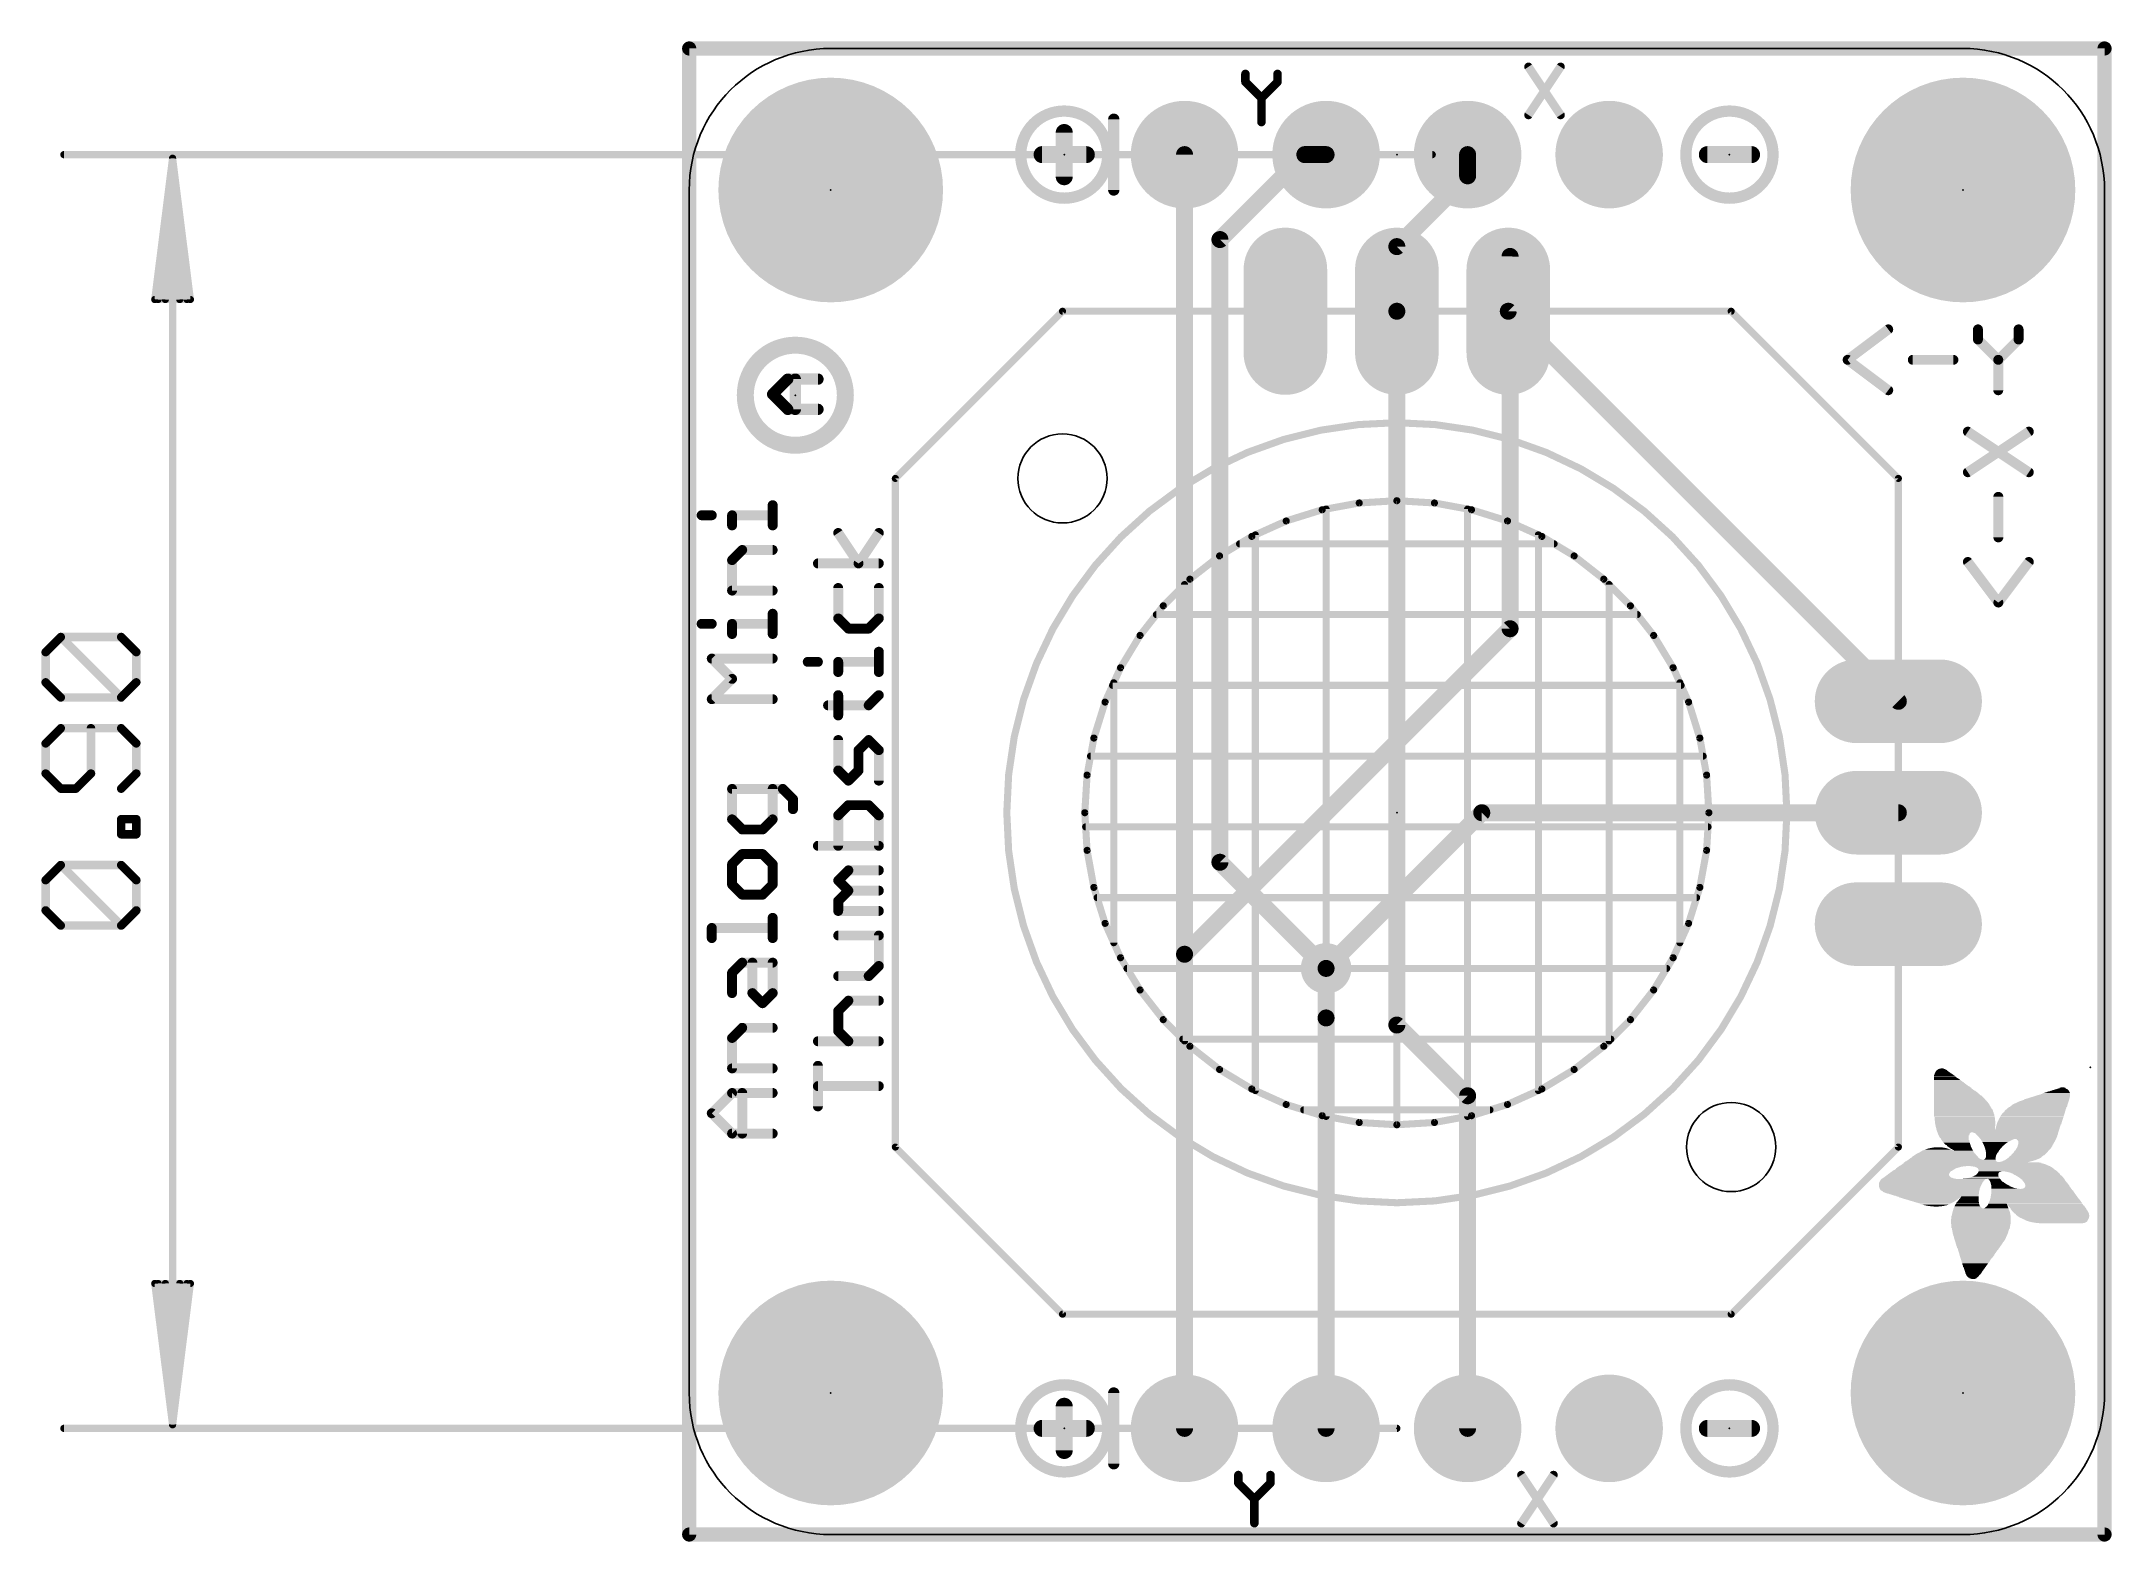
# Model space of a CAD drawing. Extents: x -11.6 to 25.5, y -0.1 to 26.8.
import ezdxf

# ---------------------------------------------------------------- set-up
doc = ezdxf.new("R2010")
doc.units = 0
for name, color, linetype in [('1', 12, 'CONTINUOUS'), ('16', 132, 'CONTINUOUS'), ('17', 110, 'CONTINUOUS'), ('18', 110, 'CONTINUOUS'), ('20', 53, 'CONTINUOUS'), ('21', 40, 'CONTINUOUS'), ('23', 53, 'CONTINUOUS'), ('39', 12, 'CONTINUOUS'), ('40', 132, 'CONTINUOUS'), ('41', 12, 'CONTINUOUS'), ('42', 132, 'CONTINUOUS'), ('43', 110, 'CONTINUOUS'), ('47', 253, 'CONTINUOUS'), ('51', 253, 'CONTINUOUS')]:
    doc.layers.add(name, color=color, linetype=linetype)

# ---------------------------------------------------------------- blocks, each defined once
blk = doc.blocks.new('LONGP100')
at = {"const_width": 1}
blk.add_lwpolyline([(-0.5, 0), (0.5, 0)], dxfattribs=at)
at = {"const_width": 0.5}
for points in [[(-0.5, 0.25, 1), (-0.5, -0.25)], [(0.5, -0.25, 1), (0.5, 0.25)]]:
    blk.add_lwpolyline(points, format="xyb", dxfattribs=at)
blk = doc.blocks.new('RECT')
blk.add_solid([(-0.5, -0.5), (0.5, -0.5), (-0.5, 0.5), (0.5, 0.5)])
blk = doc.blocks.new('ROUNDP')
at = {"const_width": 0.5}
blk.add_lwpolyline([(0, -0.25, 1), (0, 0.25, 1), (0, -0.25)], format="xyb", dxfattribs=at)
blk = doc.blocks.new('ROUNDV')
at = {"const_width": 0.5}
blk.add_lwpolyline([(0, -0.25, 1), (0, 0.25, 1), (0, -0.25)], format="xyb", dxfattribs=at)

msp = doc.modelspace()

# ---------------------------------------------------------------- linework, layer by layer
at = {"layer": '1'}
for points, const_width in [([(0, 26.67), (0, 0)], 0.254), ([(25.4, 26.67), (0, 26.67)], 0.254), ([(25.4, 0), (25.4, 26.67)], 0.254), ([(11.049, 24.765), (9.525, 23.241)], 0.3048), ([(11.43, 24.765), (11.049, 24.765)], 0.3048), ([(13.97, 24.765), (13.97, 24.384)], 0.3048), ([(13.97, 24.384), (12.7, 23.114)], 0.3048), ([(9.525, 23.241), (9.525, 12.065)], 0.3048), ([(12.7, 23.114), (12.7, 21.954)], 0.3048), ([(12.7, 21.954), (12.7, 9.144)], 0.3048), ([(21.7, 14.954), (14.7, 21.954)], 0.3048), ([(9.525, 12.065), (11.43, 10.16)], 0.3048), ([(12.7, 9.144), (13.97, 7.874)], 0.3048), ([(13.97, 7.874), (13.97, 1.905)], 0.3048), ([(0, 0), (25.4, 0)], 0.254)]:
    msp.add_lwpolyline(points, dxfattribs=dict(at, const_width=const_width))
for points, const_width in [([(0.0635, 26.67, 1), (-0.0635, 26.67)], 0.127), ([(0, 26.7335, 1), (0, 26.6065)], 0.127), ([(25.4635, 26.67, 1), (25.3365, 26.67)], 0.127), ([(25.4, 26.6065, 1), (25.4, 26.7335)], 0.127), ([(11.049, 24.8412, 1), (11.049, 24.6888)], 0.1524), ([(11.1029, 24.7111, 1), (10.9951, 24.8189)], 0.1524), ([(11.43, 24.6888, 1), (11.43, 24.8412)], 0.1524), ([(14.0462, 24.765, 1), (13.8938, 24.765)], 0.1524), ([(14.0239, 24.3301, 1), (13.9161, 24.4379)], 0.1524), ([(13.8938, 24.384, 1), (14.0462, 24.384)], 0.1524), ([(9.6012, 23.241, 1), (9.4488, 23.241)], 0.1524), ([(9.4711, 23.2949, 1), (9.5789, 23.1871)], 0.1524), ([(12.7762, 23.114, 1), (12.6238, 23.114)], 0.1524), ([(12.6461, 23.1679, 1), (12.7539, 23.0601)], 0.1524), ([(12.7762, 21.954, 1), (12.6238, 21.954)], 0.1524), ([(12.6238, 21.954, 1), (12.7762, 21.954)], 0.1524), ([(14.7539, 22.0079, 1), (14.6461, 21.9001)], 0.1524), ([(21.6461, 14.9001, 1), (21.7539, 15.0079)], 0.1524), ([(9.5789, 12.1189, 1), (9.4711, 12.0111)], 0.1524), ([(9.4488, 12.065, 1), (9.6012, 12.065)], 0.1524), ([(11.3761, 10.1061, 1), (11.4839, 10.2139)], 0.1524), ([(12.7539, 9.1979, 1), (12.6461, 9.0901)], 0.1524), ([(12.6238, 9.144, 1), (12.7762, 9.144)], 0.1524), ([(14.0462, 7.874, 1), (13.8938, 7.874)], 0.1524), ([(13.9161, 7.8201, 1), (14.0239, 7.9279)], 0.1524), ([(13.8938, 1.905, 1), (14.0462, 1.905)], 0.1524), ([(0, 0.0635, 1), (0, -0.0635)], 0.127), ([(-0.0635, 0, 1), (0.0635, 0)], 0.127), ([(25.3365, 0, 1), (25.4635, 0)], 0.127), ([(25.4, -0.0635, 1), (25.4, 0.0635)], 0.127)]:
    msp.add_lwpolyline(points, format="xyb", dxfattribs=dict(at, const_width=const_width))
at = {"layer": '16'}
for points, const_width in [([(0, 26.67), (0, 0)], 0.254), ([(25.4, 26.67), (0, 26.67)], 0.254), ([(25.4, 0), (25.4, 26.67)], 0.254), ([(8.89, 24.765), (8.89, 10.414)], 0.3048), ([(14.732, 22.938), (14.7, 21.954)], 0.3048), ([(14.732, 16.256), (14.732, 22.938)], 0.3048), ([(8.89, 10.414), (14.732, 16.256)], 0.3048), ([(11.43, 10.16), (14.224, 12.954)], 0.3048), ([(14.224, 12.954), (21.7, 12.954)], 0.3048), ([(8.89, 1.905), (8.89, 10.414)], 0.3048), ([(11.43, 10.16), (11.43, 9.271)], 0.3048), ([(11.43, 1.905), (11.43, 9.271)], 0.3048), ([(0, 0), (25.4, 0)], 0.254)]:
    msp.add_lwpolyline(points, dxfattribs=dict(at, const_width=const_width))
for points, const_width in [([(0.0635, 26.67, 1), (-0.0635, 26.67)], 0.127), ([(0, 26.7335, 1), (0, 26.6065)], 0.127), ([(25.4635, 26.67, 1), (25.3365, 26.67)], 0.127), ([(25.4, 26.6065, 1), (25.4, 26.7335)], 0.127), ([(8.9662, 24.765, 1), (8.8138, 24.765)], 0.1524), ([(14.8082, 22.938, 1), (14.6558, 22.938)], 0.1524), ([(14.8082, 22.9355, 1), (14.6558, 22.9405)], 0.1524), ([(14.6238, 21.9565, 1), (14.7762, 21.9515)], 0.1524), ([(14.7859, 16.2021, 1), (14.6781, 16.3099)], 0.1524), ([(14.6558, 16.256, 1), (14.8082, 16.256)], 0.1524), ([(14.224, 13.0302, 1), (14.224, 12.8778)], 0.1524), ([(14.2779, 12.9001, 1), (14.1701, 13.0079)], 0.1524), ([(21.7, 12.8778, 1), (21.7, 13.0302)], 0.1524), ([(8.9662, 10.414, 1), (8.8138, 10.414)], 0.1524), ([(8.8361, 10.4679, 1), (8.9439, 10.3601)], 0.1524), ([(8.8138, 10.414, 1), (8.9662, 10.414)], 0.1524), ([(11.5062, 10.16, 1), (11.3538, 10.16)], 0.1524), ([(11.3761, 10.2139, 1), (11.4839, 10.1061)], 0.1524), ([(11.5062, 9.271, 1), (11.3538, 9.271)], 0.1524), ([(11.3538, 9.271, 1), (11.5062, 9.271)], 0.1524), ([(8.8138, 1.905, 1), (8.9662, 1.905)], 0.1524), ([(11.3538, 1.905, 1), (11.5062, 1.905)], 0.1524), ([(0, 0.0635, 1), (0, -0.0635)], 0.127), ([(-0.0635, 0, 1), (0.0635, 0)], 0.127), ([(25.3365, 0, 1), (25.4635, 0)], 0.127), ([(25.4, -0.0635, 1), (25.4, 0.0635)], 0.127)]:
    msp.add_lwpolyline(points, format="xyb", dxfattribs=dict(at, const_width=const_width))
at = {"layer": '20'}
for p, q in [((2.54, 26.67), (22.86, 26.67)), ((0, 2.54), (0, 24.13)), ((25.4, 24.13), (25.4, 2.54)), ((22.86, 0), (2.54, 0))]:
    msp.add_line(p, q, dxfattribs=at)
for centre in [(6.7, 18.954), (18.7, 6.954)]:
    msp.add_circle(centre, 0.8, dxfattribs=at)
for centre, start, end in [((2.54, 24.13), 90, 180), ((22.86, 24.13), 0, 90), ((2.54, 2.54), 180, 270), ((22.86, 2.54), 270, 0)]:
    msp.add_arc(centre, 2.54, start, end, dxfattribs=at)
at = {"layer": '21'}
for points, const_width in [([(15.0939, 26.3617, 1), (15.0305, 26.3194)], 0.0762), ([(15.6701, 26.3194, 1), (15.6067, 26.3617)], 0.0762), ([(2.54, 22.33, 1), (2.54, 25.93, 1), (2.54, 22.33)], 0.2032), ([(10.0203, 26.2135, 1), (9.9441, 26.2135)], 0.0762), ([(10.0091, 26.0964, 1), (9.9553, 26.0425)], 0.0762), ([(9.9441, 26.0695, 1), (10.0203, 26.0695)], 0.0762), ([(10.5965, 26.2135, 1), (10.5203, 26.2135)], 0.0762), ([(10.5203, 26.0695, 1), (10.5965, 26.0695)], 0.0762), ([(10.5854, 26.0425, 1), (10.5315, 26.0964)], 0.0762), ([(22.86, 22.33, 1), (22.86, 25.93, 1), (22.86, 22.33)], 0.2032), ([(6.731, 23.9833, 1), (6.731, 25.5467, 1), (6.731, 23.9833)], 0.2032), ([(10.3084, 25.7814, 1), (10.2322, 25.7814)], 0.0762), ([(10.2434, 25.8083, 1), (10.2973, 25.7544)], 0.0762), ([(10.2434, 25.7544, 1), (10.2973, 25.8083)], 0.0762), ([(18.669, 23.9833, 1), (18.669, 25.5467, 1), (18.669, 23.9833)], 0.2032), ([(6.8072, 25.1618, 1), (6.6548, 25.1618)], 0.1524), ([(10.2322, 25.3492, 1), (10.3084, 25.3492)], 0.0762), ([(15.0305, 25.4973, 1), (15.0939, 25.4551)], 0.0762), ([(15.6067, 25.4551, 1), (15.6701, 25.4973)], 0.0762), ([(6.3341, 24.8412, 1), (6.3341, 24.6888)], 0.1524), ([(7.1278, 24.6888, 1), (7.1278, 24.8412)], 0.1524), ([(18.2721, 24.8412, 1), (18.2721, 24.6888)], 0.1524), ([(19.0658, 24.6888, 1), (19.0658, 24.8412)], 0.1524), ([(6.6548, 24.3682, 1), (6.8072, 24.3682)], 0.1524), ([(6.7, 21.9857, 1), (6.7, 21.9223)], 0.0635), ([(6.7225, 21.9315, 1), (6.6775, 21.9765)], 0.0635), ([(18.7225, 21.9765, 1), (18.6775, 21.9315)], 0.0635), ([(18.7, 21.9223, 1), (18.7, 21.9857)], 0.0635), ([(21.5453, 21.5935, 1), (21.492, 21.6646)], 0.0889), ([(23.1731, 21.629, 1), (23.0842, 21.629)], 0.0889), ([(23.9019, 21.629, 1), (23.813, 21.629)], 0.0889), ([(1.905, 19.549, 1), (1.905, 21.345, 1), (1.905, 19.549)], 0.3048), ([(23.0842, 21.4468, 1), (23.1731, 21.4468)], 0.0889), ([(23.1601, 21.4783, 1), (23.0973, 21.4154)], 0.0889), ([(23.813, 21.4468, 1), (23.9019, 21.4468)], 0.0889), ([(23.8889, 21.4154, 1), (23.826, 21.4783)], 0.0889), ([(1.7691, 20.7861, 1), (1.7691, 20.6845)], 0.1016), ([(1.805, 20.6994, 1), (1.7332, 20.7712)], 0.1016), ([(1.9555, 20.7353, 1), (1.8539, 20.7353)], 0.1016), ([(2.3114, 20.6845, 1), (2.3114, 20.7861)], 0.1016), ([(20.8166, 21.118, 1), (20.7632, 21.0469)], 0.0889), ([(20.7632, 21.118, 1), (20.8166, 21.0469)], 0.0889), ([(21.9593, 21.1269, 1), (21.9593, 21.038)], 0.0889), ([(22.6881, 21.038, 1), (22.6881, 21.1269)], 0.0889), ([(23.5375, 21.0825, 1), (23.4486, 21.0825)], 0.0889), ([(23.4616, 21.1139, 1), (23.5245, 21.051)], 0.0889), ([(23.4616, 21.051, 1), (23.5245, 21.1139)], 0.0889), ([(1.5338, 20.5001, 1), (1.462, 20.4282)], 0.1016), ([(1.462, 20.5001, 1), (1.5338, 20.4282)], 0.1016), ([(21.492, 20.5003, 1), (21.5453, 20.5715)], 0.0889), ([(23.4486, 20.5359, 1), (23.5375, 20.5359)], 0.0889), ([(1.7691, 20.2438, 1), (1.7691, 20.1422)], 0.1016), ([(1.7332, 20.1571, 1), (1.805, 20.2289)], 0.1016), ([(1.8539, 20.193, 1), (1.9555, 20.193)], 0.1016), ([(2.3114, 20.1422, 1), (2.3114, 20.2438)], 0.1016), ([(12.7, 5.954, 1), (12.7, 19.954, 1), (12.7, 5.954)], 0.127), ([(22.9726, 19.8304, 1), (22.9233, 19.7565)], 0.0889), ([(24.0658, 19.7565, 1), (24.0164, 19.8304)], 0.0889), ([(3.6775, 18.9765, 1), (3.7225, 18.9315)], 0.0635), ([(3.7318, 18.954, 1), (3.6683, 18.954)], 0.0635), ([(21.7317, 18.954, 1), (21.6683, 18.954)], 0.0635), ([(21.6775, 18.9315, 1), (21.7225, 18.9765)], 0.0635), ([(22.9233, 19.1017, 1), (22.9726, 19.0277)], 0.0889), ([(24.0164, 19.0277, 1), (24.0658, 19.1017)], 0.0889), ([(12.0231, 18.5449, 1), (12.0269, 18.4815)], 0.0635), ([(12.0307, 18.4819, 1), (12.0193, 18.5444)], 0.0635), ([(12.7019, 18.5857, 1), (12.6981, 18.5223)], 0.0635), ([(12.7318, 18.554, 1), (12.6683, 18.554)], 0.0635), ([(12.7019, 18.5223, 1), (12.6981, 18.5857)], 0.0635), ([(13.3807, 18.5444, 1), (13.3693, 18.4819)], 0.0635), ([(13.3731, 18.4815, 1), (13.3769, 18.5449)], 0.0635), ([(23.539, 18.6241, 1), (23.4501, 18.6241)], 0.0889), ([(0.2233, 18.3369, 1), (0.2233, 18.248)], 0.0889), ([(0.4055, 18.248, 1), (0.4055, 18.3369)], 0.0889), ([(0.7698, 18.3369, 1), (0.7698, 18.248)], 0.0889), ([(0.8143, 18.2925, 1), (0.7254, 18.2925)], 0.0889), ([(1.5431, 18.4746, 1), (1.4542, 18.4746)], 0.0889), ([(1.4986, 18.248, 1), (1.4986, 18.3369)], 0.0889), ([(10.7048, 18.2204, 1), (10.7237, 18.1598)], 0.0635), ([(10.7272, 18.1611, 1), (10.7012, 18.219)], 0.0635), ([(11.3541, 18.4225, 1), (11.3656, 18.36)], 0.0635), ([(11.3693, 18.361, 1), (11.3504, 18.4216)], 0.0635), ([(11.4618, 18.4041, 1), (11.3982, 18.4041)], 0.0635), ([(14.0018, 18.4041, 1), (13.9383, 18.4041)], 0.0635), ([(14.0496, 18.4216, 1), (14.0307, 18.361)], 0.0635), ([(14.0344, 18.36, 1), (14.0459, 18.4225)], 0.0635), ([(14.6988, 18.219, 1), (14.6728, 18.1611)], 0.0635), ([(14.6763, 18.1598, 1), (14.6952, 18.2204)], 0.0635), ([(0.7254, 18.1103, 1), (0.8143, 18.1103)], 0.0889), ([(1.4542, 18.1103, 1), (1.5431, 18.1103)], 0.0889), ([(2.7118, 17.9993, 1), (2.6379, 17.95)], 0.0889), ([(3.4406, 17.95, 1), (3.3666, 17.9993)], 0.0889), ([(9.8783, 17.8117, 1), (9.8783, 17.7483)], 0.0635), ([(10.0845, 17.9415, 1), (10.1106, 17.8836)], 0.0635), ([(10.114, 17.8854, 1), (10.0811, 17.9397)], 0.0635), ([(10.1918, 17.9407, 1), (10.1282, 17.9407)], 0.0635), ([(15.2718, 17.9407, 1), (15.2082, 17.9407)], 0.0635), ([(15.3189, 17.9397, 1), (15.286, 17.8854)], 0.0635), ([(15.2894, 17.8836, 1), (15.3155, 17.9415)], 0.0635), ([(15.5217, 17.7483, 1), (15.5217, 17.8117)], 0.0635), ([(23.4501, 17.8953, 1), (23.539, 17.8953)], 0.0889), ([(0.7384, 17.5189, 1), (0.8013, 17.456)], 0.0889), ([(0.8143, 17.4874, 1), (0.7254, 17.4874)], 0.0889), ([(0.952, 17.7141, 1), (0.952, 17.6252)], 0.0889), ([(0.9835, 17.6382, 1), (0.9206, 17.7011)], 0.0889), ([(1.4986, 17.6252, 1), (1.4986, 17.7141)], 0.0889), ([(2.3105, 17.4726, 1), (2.3105, 17.3837)], 0.0889), ([(3.0022, 17.4528, 1), (3.0762, 17.4035)], 0.0889), ([(3.0022, 17.4035, 1), (3.0762, 17.4528)], 0.0889), ([(3.4036, 17.3837, 1), (3.4036, 17.4726)], 0.0889), ([(9.5024, 17.5899, 1), (9.5353, 17.5355)], 0.0635), ([(9.5384, 17.5377, 1), (9.4993, 17.5877)], 0.0635), ([(15.9007, 17.5877, 1), (15.8616, 17.5377)], 0.0635), ([(15.8647, 17.5355, 1), (15.8976, 17.5899)], 0.0635), ([(22.9835, 17.4813, 1), (22.9124, 17.428)], 0.0889), ([(24.0767, 17.428, 1), (24.0055, 17.4813)], 0.0889), ([(8.9218, 17.0491, 1), (8.8582, 17.0491)], 0.0635), ([(8.9669, 17.1707, 1), (9.0061, 17.1207)], 0.0635), ([(9.009, 17.1232, 1), (8.9641, 17.1681)], 0.0635), ([(16.4359, 17.1681, 1), (16.391, 17.1232)], 0.0635), ([(16.3939, 17.1207, 1), (16.4331, 17.1707)], 0.0635), ([(16.5418, 17.0491, 1), (16.4783, 17.0491)], 0.0635), ([(0.7698, 16.9853, 1), (0.7698, 16.8964)], 0.0889), ([(0.7254, 16.9409, 1), (0.8143, 16.9409)], 0.0889), ([(1.4986, 16.8964, 1), (1.4986, 16.9853)], 0.0889), ([(2.7193, 16.9875, 1), (2.6304, 16.9875)], 0.0889), ([(3.448, 16.9875, 1), (3.3592, 16.9875)], 0.0889), ([(8.4859, 16.6899, 1), (8.5308, 16.645)], 0.0635), ([(8.5333, 16.6479, 1), (8.4833, 16.6871)], 0.0635), ([(16.9167, 16.6871, 1), (16.8667, 16.6479)], 0.0635), ([(16.8692, 16.645, 1), (16.9141, 16.6899)], 0.0635), ([(23.459, 16.7526, 1), (23.5301, 16.6992)], 0.0889), ([(23.459, 16.6992, 1), (23.5301, 16.7526)], 0.0889), ([(0.2233, 16.3879, 1), (0.2233, 16.299)], 0.0889), ([(0.4055, 16.299, 1), (0.4055, 16.3879)], 0.0889), ([(0.7698, 16.3879, 1), (0.7698, 16.299)], 0.0889), ([(0.8143, 16.3435, 1), (0.7254, 16.3435)], 0.0889), ([(1.5431, 16.5257, 1), (1.4542, 16.5257)], 0.0889), ([(1.4986, 16.299, 1), (1.4986, 16.3879)], 0.0889), ([(2.6304, 16.4409, 1), (2.7193, 16.4409)], 0.0889), ([(2.7063, 16.4723, 1), (2.6434, 16.4095)], 0.0889), ([(2.857, 16.3032, 1), (2.857, 16.2143)], 0.0889), ([(3.2214, 16.2143, 1), (3.2214, 16.3032)], 0.0889), ([(3.3592, 16.4409, 1), (3.448, 16.4409)], 0.0889), ([(3.435, 16.4095, 1), (3.3722, 16.4723)], 0.0889), ([(8.385, 16.5418, 1), (8.385, 16.4783)], 0.0635), ([(17.015, 16.4783, 1), (17.015, 16.5418)], 0.0635), ([(0.7254, 16.1613, 1), (0.8143, 16.1613)], 0.0889), ([(1.4542, 16.1613, 1), (1.5431, 16.1613)], 0.0889), ([(2.8256, 16.2273, 1), (2.8885, 16.2902)], 0.0889), ([(3.19, 16.2902, 1), (3.2528, 16.2273)], 0.0889), ([(8.0663, 16.1547, 1), (8.1163, 16.1156)], 0.0635), ([(8.1185, 16.1187, 1), (8.0641, 16.1516)], 0.0635), ([(17.3359, 16.1516, 1), (17.2815, 16.1187)], 0.0635), ([(17.2837, 16.1156, 1), (17.3337, 16.1547)], 0.0635), ([(0.4369, 15.7521, 1), (0.374, 15.6892)], 0.0889), ([(0.4055, 15.7651, 1), (0.4055, 15.6762)], 0.0889), ([(1.4986, 15.6762, 1), (1.4986, 15.7651)], 0.0889), ([(2.1283, 15.7058, 1), (2.1283, 15.6169)], 0.0889), ([(2.3105, 15.6169, 1), (2.3105, 15.7058)], 0.0889), ([(2.7193, 15.6613, 1), (2.6304, 15.6613)], 0.0889), ([(2.6748, 15.7058, 1), (2.6748, 15.6169)], 0.0889), ([(3.448, 15.8435, 1), (3.3592, 15.8435)], 0.0889), ([(3.4036, 15.6169, 1), (3.4036, 15.7058)], 0.0889), ([(7.7143, 15.5729, 1), (7.7686, 15.54)], 0.0635), ([(7.7704, 15.5434, 1), (7.7125, 15.5695)], 0.0635), ([(17.6875, 15.5695, 1), (17.6296, 15.5434)], 0.0635), ([(17.6314, 15.54, 1), (17.6857, 15.5729)], 0.0635), ([(0.7384, 15.3248, 1), (0.8013, 15.3877)], 0.0889), ([(0.8013, 15.3248, 1), (0.7384, 15.3877)], 0.0889), ([(2.6304, 15.4791, 1), (2.7193, 15.4791)], 0.0889), ([(3.3592, 15.4791, 1), (3.448, 15.4791)], 0.0889), ([(7.599, 15.2718, 1), (7.599, 15.2082)], 0.0635), ([(7.6517, 15.2866, 1), (7.5883, 15.2866)], 0.0635), ([(17.8117, 15.2866, 1), (17.7483, 15.2866)], 0.0635), ([(17.801, 15.2082, 1), (17.801, 15.2718)], 0.0635), ([(0.4055, 15.0363, 1), (0.4055, 14.9474)], 0.0889), ([(0.374, 15.0233, 1), (0.4369, 14.9605)], 0.0889), ([(1.4986, 14.9474, 1), (1.4986, 15.0363)], 0.0889), ([(2.4927, 14.9262, 1), (2.4927, 14.8373)], 0.0889), ([(2.7193, 15.0639, 1), (2.6304, 15.0639)], 0.0889), ([(3.19, 14.9132, 1), (3.2528, 14.8503)], 0.0889), ([(3.2214, 14.8373, 1), (3.2214, 14.9262)], 0.0889), ([(3.435, 15.0325, 1), (3.3722, 15.0953)], 0.0889), ([(7.435, 14.9528, 1), (7.4929, 14.9268)], 0.0635), ([(7.4942, 14.9303, 1), (7.4336, 14.9492)], 0.0635), ([(17.9664, 14.9492, 1), (17.9058, 14.9303)], 0.0635), ([(17.9071, 14.9268, 1), (17.965, 14.9528)], 0.0635), ([(2.6304, 14.6995, 1), (2.7193, 14.6995)], 0.0889), ([(2.7193, 14.2589, 1), (2.6304, 14.2589)], 0.0889), ([(3.0837, 14.0767, 1), (2.9948, 14.0767)], 0.0889), ([(3.0078, 14.1081, 1), (3.0707, 14.0453)], 0.0889), ([(3.2528, 14.2903, 1), (3.19, 14.2275)], 0.0889), ([(3.2528, 14.2275, 1), (3.19, 14.2903)], 0.0889), ([(3.448, 14.0767, 1), (3.3592, 14.0767)], 0.0889), ([(3.3722, 14.0453, 1), (3.435, 14.1081)], 0.0889), ([(7.2324, 14.3036, 1), (7.293, 14.2847)], 0.0635), ([(7.294, 14.2884, 1), (7.2315, 14.2999)], 0.0635), ([(18.1685, 14.2999, 1), (18.106, 14.2884)], 0.0635), ([(18.107, 14.2847, 1), (18.1676, 14.3036)], 0.0635), ([(2.7063, 13.7438, 1), (2.6434, 13.6809)], 0.0889), ([(2.6304, 13.7123, 1), (2.7193, 13.7123)], 0.0889), ([(2.9948, 13.7123, 1), (3.0837, 13.7123)], 0.0889), ([(3.0707, 13.6809, 1), (3.0078, 13.7438)], 0.0889), ([(7.2033, 14.0018, 1), (7.2033, 13.9383)], 0.0635), ([(18.1967, 13.9383, 1), (18.1967, 14.0018)], 0.0635), ([(0.7698, 13.4263, 1), (0.7698, 13.3374)], 0.0889), ([(0.8143, 13.3818, 1), (0.7254, 13.3818)], 0.0889), ([(1.5431, 13.3818, 1), (1.4542, 13.3818)], 0.0889), ([(1.7122, 13.4133, 1), (1.6494, 13.3504)], 0.0889), ([(1.6808, 13.3374, 1), (1.6808, 13.4263)], 0.0889), ([(2.8256, 13.5616, 1), (2.8885, 13.4987)], 0.0889), ([(2.8256, 13.4987, 1), (2.8885, 13.5616)], 0.0889), ([(3.3592, 13.5301, 1), (3.448, 13.5301)], 0.0889), ([(7.1096, 13.6347, 1), (7.1721, 13.6233)], 0.0635), ([(7.1725, 13.6271, 1), (7.1091, 13.6309)], 0.0635), ([(18.2909, 13.6309, 1), (18.2275, 13.6271)], 0.0635), ([(18.2279, 13.6233, 1), (18.2904, 13.6347)], 0.0635), ([(1.9074, 13.1997, 1), (1.8185, 13.1997)], 0.0889), ([(1.8185, 13.0175, 1), (1.9074, 13.0175)], 0.0889), ([(1.8315, 13.1682, 1), (1.8944, 13.2311)], 0.0889), ([(2.857, 13.1339, 1), (2.857, 13.045)], 0.0889), ([(2.8885, 13.0581, 1), (2.8256, 13.1209)], 0.0889), ([(3.2528, 13.1209, 1), (3.19, 13.0581)], 0.0889), ([(3.2214, 13.045, 1), (3.2214, 13.1339)], 0.0889), ([(7.1317, 12.9559, 1), (7.0683, 12.9521)], 0.0635), ([(18.3317, 12.9521, 1), (18.2683, 12.9559)], 0.0635), ([(0.8013, 12.8667, 1), (0.7384, 12.8038)], 0.0889), ([(0.7254, 12.8353, 1), (0.8143, 12.8353)], 0.0889), ([(0.952, 12.6975, 1), (0.952, 12.6086)], 0.0889), ([(0.9206, 12.6217, 1), (0.9835, 12.6845)], 0.0889), ([(1.285, 12.6845, 1), (1.3478, 12.6217)], 0.0889), ([(1.3164, 12.6086, 1), (1.3164, 12.6975)], 0.0889), ([(1.4542, 12.8353, 1), (1.5431, 12.8353)], 0.0889), ([(1.53, 12.8038, 1), (1.4672, 12.8667)], 0.0889), ([(2.7193, 12.9073, 1), (2.6304, 12.9073)], 0.0889), ([(2.6434, 12.9387, 1), (2.7063, 12.8759)], 0.0889), ([(3.448, 12.9073, 1), (3.3592, 12.9073)], 0.0889), ([(3.3722, 12.8759, 1), (3.435, 12.9387)], 0.0889), ([(7.0683, 12.9559, 1), (7.1317, 12.9521)], 0.0635), ([(7.1154, 12.7318, 1), (7.1154, 12.6683)], 0.0635), ([(18.2683, 12.9521, 1), (18.3317, 12.9559)], 0.0635), ([(18.2846, 12.6683, 1), (18.2846, 12.7318)], 0.0635), ([(0.952, 12.2569, 1), (0.952, 12.168)], 0.0889), ([(0.9835, 12.181, 1), (0.9206, 12.2439)], 0.0889), ([(1.3478, 12.2439, 1), (1.285, 12.181)], 0.0889), ([(1.3164, 12.168, 1), (1.3164, 12.2569)], 0.0889), ([(2.3105, 12.4052, 1), (2.3105, 12.3163)], 0.0889), ([(2.6304, 12.3607, 1), (2.7193, 12.3607)], 0.0889), ([(3.3592, 12.3607, 1), (3.448, 12.3607)], 0.0889), ([(3.4036, 12.3163, 1), (3.4036, 12.4052)], 0.0889), ([(7.1721, 12.2847, 1), (7.1096, 12.2733)], 0.0635), ([(7.1091, 12.2771, 1), (7.1725, 12.2809)], 0.0635), ([(18.2275, 12.2809, 1), (18.2909, 12.2771)], 0.0635), ([(18.2904, 12.2733, 1), (18.2279, 12.2847)], 0.0635), ([(0.7384, 12.0617, 1), (0.8013, 11.9988)], 0.0889), ([(0.8143, 12.0303, 1), (0.7254, 12.0303)], 0.0889), ([(1.5431, 12.0303, 1), (1.4542, 12.0303)], 0.0889), ([(1.4672, 11.9988, 1), (1.53, 12.0617)], 0.0889), ([(2.857, 11.9645, 1), (2.857, 11.8756)], 0.0889), ([(2.8885, 11.8887, 1), (2.8256, 11.9515)], 0.0889), ([(3.4036, 11.8756, 1), (3.4036, 11.9645)], 0.0889), ([(0.8013, 11.6973, 1), (0.7384, 11.6344)], 0.0889), ([(0.7254, 11.6659, 1), (0.8143, 11.6659)], 0.0889), ([(0.952, 11.5281, 1), (0.952, 11.4392)], 0.0889), ([(0.9206, 11.4523, 1), (0.9835, 11.5151)], 0.0889), ([(1.285, 11.5151, 1), (1.3478, 11.4523)], 0.0889), ([(1.3164, 11.4392, 1), (1.3164, 11.5281)], 0.0889), ([(1.4542, 11.6659, 1), (1.5431, 11.6659)], 0.0889), ([(1.53, 11.6344, 1), (1.4672, 11.6973)], 0.0889), ([(2.7063, 11.7693, 1), (2.6434, 11.7065)], 0.0889), ([(2.6434, 11.7693, 1), (2.7063, 11.7065)], 0.0889), ([(2.857, 11.6002, 1), (2.857, 11.5113)], 0.0889), ([(2.8885, 11.5243, 1), (2.8256, 11.5871)], 0.0889), ([(2.8256, 11.5243, 1), (2.8885, 11.5871)], 0.0889), ([(3.4036, 11.5113, 1), (3.4036, 11.6002)], 0.0889), ([(7.293, 11.6233, 1), (7.2324, 11.6044)], 0.0635), ([(7.2315, 11.6081, 1), (7.294, 11.6196)], 0.0635), ([(18.106, 11.6196, 1), (18.1685, 11.6081)], 0.0635), ([(18.1676, 11.6044, 1), (18.107, 11.6233)], 0.0635), ([(1.5431, 11.0685, 1), (1.4542, 11.0685)], 0.0889), ([(2.7193, 11.3735, 1), (2.6304, 11.3735)], 0.0889), ([(2.6434, 11.405, 1), (2.7063, 11.3421)], 0.0889), ([(2.6748, 11.2358, 1), (2.6748, 11.1469)], 0.0889), ([(2.6304, 11.1913, 1), (2.7193, 11.1913)], 0.0889), ([(3.4036, 11.1469, 1), (3.4036, 11.2358)], 0.0889), ([(7.32, 11.4618, 1), (7.32, 11.3982)], 0.0635), ([(18.08, 11.3982, 1), (18.08, 11.4618)], 0.0635), ([(0.4499, 10.8863, 1), (0.361, 10.8863)], 0.0889), ([(0.4055, 10.9307, 1), (0.4055, 10.8418)], 0.0889), ([(1.4986, 10.8418, 1), (1.4986, 10.9307)], 0.0889), ([(2.6748, 10.7951, 1), (2.6748, 10.7063)], 0.0889), ([(3.448, 10.7507, 1), (3.3592, 10.7507)], 0.0889), ([(3.4036, 10.7063, 1), (3.4036, 10.7951)], 0.0889), ([(7.4929, 10.9812, 1), (7.435, 10.9552)], 0.0635), ([(7.4336, 10.9588, 1), (7.4942, 10.9777)], 0.0635), ([(17.9058, 10.9777, 1), (17.9664, 10.9588)], 0.0635), ([(17.965, 10.9552, 1), (17.9071, 10.9812)], 0.0635), ([(0.361, 10.7041, 1), (0.4499, 10.7041)], 0.0889), ([(1.4542, 10.7041, 1), (1.5431, 10.7041)], 0.0889), ([(7.5883, 10.6214, 1), (7.6517, 10.6214)], 0.0635), ([(7.7686, 10.368, 1), (7.7143, 10.3351)], 0.0635), ([(17.6857, 10.3351, 1), (17.6314, 10.368)], 0.0635), ([(17.7483, 10.6214, 1), (17.8117, 10.6214)], 0.0635), ([(0.7384, 10.1127, 1), (0.8013, 10.0498)], 0.0889), ([(0.8143, 10.0813, 1), (0.7254, 10.0813)], 0.0889), ([(0.952, 10.3079, 1), (0.952, 10.219)], 0.0889), ([(0.9835, 10.232, 1), (0.9206, 10.2949)], 0.0889), ([(1.1787, 10.2635, 1), (1.0898, 10.2635)], 0.0889), ([(1.5431, 10.2635, 1), (1.4542, 10.2635)], 0.0889), ([(1.4986, 10.219, 1), (1.4986, 10.3079)], 0.0889), ([(2.6748, 10.0664, 1), (2.6748, 9.9775)], 0.0889), ([(3.19, 10.0534, 1), (3.2528, 9.9905)], 0.0889), ([(3.2214, 9.9775, 1), (3.2214, 10.0664)], 0.0889), ([(3.3592, 10.2041, 1), (3.448, 10.2041)], 0.0889), ([(3.435, 10.1727, 1), (3.3722, 10.2356)], 0.0889), ([(7.7125, 10.3385, 1), (7.7704, 10.3646)], 0.0635), ([(7.8572, 10.1918, 1), (7.8572, 10.1282)], 0.0635), ([(17.5428, 10.1282, 1), (17.5428, 10.1918)], 0.0635), ([(17.6296, 10.3646, 1), (17.6875, 10.3385)], 0.0635), ([(0.7254, 9.7169, 1), (0.8143, 9.7169)], 0.0889), ([(1.1657, 9.7483, 1), (1.1028, 9.6855)], 0.0889), ([(1.0898, 9.7169, 1), (1.1787, 9.7169)], 0.0889), ([(1.4542, 9.7169, 1), (1.5431, 9.7169)], 0.0889), ([(1.53, 9.6855, 1), (1.4672, 9.7483)], 0.0889), ([(2.857, 9.6258, 1), (2.857, 9.5369)], 0.0889), ([(2.8885, 9.5499, 1), (2.8256, 9.6127)], 0.0889), ([(3.4036, 9.5369, 1), (3.4036, 9.6258)], 0.0889), ([(8.1163, 9.7924, 1), (8.0663, 9.7533)], 0.0635), ([(8.0641, 9.7564, 1), (8.1185, 9.7893)], 0.0635), ([(17.2815, 9.7893, 1), (17.3359, 9.7564)], 0.0635), ([(17.3337, 9.7533, 1), (17.2837, 9.7924)], 0.0635), ([(1.285, 9.5661, 1), (1.3478, 9.5033)], 0.0889), ([(1.285, 9.5033, 1), (1.3478, 9.5661)], 0.0889), ([(2.7193, 9.3991, 1), (2.6304, 9.3991)], 0.0889), ([(2.6434, 9.4305, 1), (2.7063, 9.3677)], 0.0889), ([(8.5308, 9.263, 1), (8.4859, 9.2181)], 0.0635), ([(8.4833, 9.2209, 1), (8.5333, 9.2601)], 0.0635), ([(16.8667, 9.2601, 1), (16.9167, 9.2209)], 0.0635), ([(16.9141, 9.2181, 1), (16.8692, 9.263)], 0.0635), ([(0.7384, 8.9433, 1), (0.8013, 8.8804)], 0.0889), ([(0.8143, 8.9119, 1), (0.7254, 8.9119)], 0.0889), ([(0.952, 9.1385, 1), (0.952, 9.0496)], 0.0889), ([(0.9835, 9.0626, 1), (0.9206, 9.1255)], 0.0889), ([(1.4986, 9.0496, 1), (1.4986, 9.1385)], 0.0889), ([(2.3105, 8.897, 1), (2.3105, 8.8081)], 0.0889), ([(2.7063, 9.0662, 1), (2.6434, 9.0033)], 0.0889), ([(2.6304, 9.0347, 1), (2.7193, 9.0347)], 0.0889), ([(2.8256, 8.8211, 1), (2.8885, 8.884)], 0.0889), ([(3.4036, 8.8081, 1), (3.4036, 8.897)], 0.0889), ([(8.8589, 8.9218, 1), (8.8589, 8.8582)], 0.0635), ([(16.5411, 8.8582, 1), (16.5411, 8.9218)], 0.0635), ([(8.8582, 8.8589, 1), (8.9218, 8.8589)], 0.0635), ([(9.0061, 8.7873, 1), (8.9669, 8.7373)], 0.0635), ([(8.9641, 8.7399, 1), (9.009, 8.7848)], 0.0635), ([(16.391, 8.7848, 1), (16.4359, 8.7399)], 0.0635), ([(16.4331, 8.7373, 1), (16.3939, 8.7873)], 0.0635), ([(16.4783, 8.8589, 1), (16.5418, 8.8589)], 0.0635), ([(0.7698, 8.4097, 1), (0.7698, 8.3209)], 0.0889), ([(0.7254, 8.3653, 1), (0.8143, 8.3653)], 0.0889), ([(1.4986, 8.3209, 1), (1.4986, 8.4097)], 0.0889), ([(2.3549, 8.4119, 1), (2.266, 8.4119)], 0.0889), ([(9.5353, 8.3725, 1), (9.5024, 8.3181)], 0.0635), ([(9.4993, 8.3203, 1), (9.5384, 8.3703)], 0.0635), ([(15.8616, 8.3703, 1), (15.9007, 8.3203)], 0.0635), ([(15.8976, 8.3181, 1), (15.8647, 8.3725)], 0.0635), ([(0.7698, 7.9691, 1), (0.7698, 7.8802)], 0.0889), ([(0.8013, 7.8932, 1), (0.7384, 7.9561)], 0.0889), ([(0.9965, 7.9247, 1), (0.9076, 7.9247)], 0.0889), ([(1.4986, 7.8802, 1), (1.4986, 7.9691)], 0.0889), ([(2.3105, 8.092, 1), (2.3105, 8.0031)], 0.0889), ([(3.4036, 8.0031, 1), (3.4036, 8.092)], 0.0889), ([(10.1106, 8.0244, 1), (10.0845, 7.9665)], 0.0635), ([(10.0811, 7.9683, 1), (10.114, 8.0226)], 0.0635), ([(10.1282, 7.9673, 1), (10.1918, 7.9673)], 0.0635), ([(15.2082, 7.9673, 1), (15.2718, 7.9673)], 0.0635), ([(15.286, 8.0226, 1), (15.3189, 7.9683)], 0.0635), ([(15.3155, 7.9665, 1), (15.2894, 8.0244)], 0.0635), ([(0.4369, 7.5917, 1), (0.374, 7.5288)], 0.0889), ([(0.374, 7.5917, 1), (0.4369, 7.5288)], 0.0889), ([(2.266, 7.6832, 1), (2.3549, 7.6832)], 0.0889), ([(10.7237, 7.7482, 1), (10.7048, 7.6876)], 0.0635), ([(10.7012, 7.689, 1), (10.7272, 7.7469)], 0.0635), ([(11.0284, 7.6517, 1), (11.0284, 7.5883)], 0.0635), ([(11.3656, 7.548, 1), (11.3541, 7.4855)], 0.0635), ([(11.3504, 7.4864, 1), (11.3693, 7.547)], 0.0635), ([(11.3982, 7.5039, 1), (11.4618, 7.5039)], 0.0635), ([(12.0269, 7.4265, 1), (12.0231, 7.3631)], 0.0635), ([(12.0193, 7.3636, 1), (12.0307, 7.4261)], 0.0635), ([(13.3693, 7.4261, 1), (13.3807, 7.3636)], 0.0635), ([(13.3769, 7.3631, 1), (13.3731, 7.4265)], 0.0635), ([(13.9383, 7.5039, 1), (14.0018, 7.5039)], 0.0635), ([(14.0307, 7.547, 1), (14.0496, 7.4864)], 0.0635), ([(14.0459, 7.4855, 1), (14.0344, 7.548)], 0.0635), ([(14.3716, 7.5883, 1), (14.3716, 7.6517)], 0.0635), ([(14.6728, 7.7469, 1), (14.6988, 7.689)], 0.0635), ([(14.6952, 7.6876, 1), (14.6763, 7.7482)], 0.0635), ([(0.7698, 7.2404, 1), (0.7698, 7.1515)], 0.0889), ([(0.7384, 7.1645, 1), (0.8013, 7.2273)], 0.0889), ([(0.9076, 7.1959, 1), (0.9965, 7.1959)], 0.0889), ([(1.4986, 7.1515, 1), (1.4986, 7.2404)], 0.0889), ([(12.6981, 7.3857, 1), (12.7019, 7.3223)], 0.0635), ([(12.6683, 7.354, 1), (12.7318, 7.354)], 0.0635), ([(12.6981, 7.3223, 1), (12.7019, 7.3857)], 0.0635), ([(3.7225, 6.9765, 1), (3.6775, 6.9315)], 0.0635), ([(3.6683, 6.954, 1), (3.7318, 6.954)], 0.0635), ([(21.6683, 6.954, 1), (21.7317, 6.954)], 0.0635), ([(21.7225, 6.9315, 1), (21.6775, 6.9765)], 0.0635), ([(2.54, 0.74, 1), (2.54, 4.34, 1), (2.54, 0.74)], 0.2032), ([(22.86, 0.74, 1), (22.86, 4.34, 1), (22.86, 0.74)], 0.2032), ([(6.7, 3.9858, 1), (6.7, 3.9223)], 0.0635), ([(6.6775, 3.9315, 1), (6.7225, 3.9765)], 0.0635), ([(18.6775, 3.9765, 1), (18.7225, 3.9315)], 0.0635), ([(18.7, 3.9223, 1), (18.7, 3.9858)], 0.0635), ([(6.731, 1.1233, 1), (6.731, 2.6867, 1), (6.731, 1.1233)], 0.2032), ([(18.669, 1.1233, 1), (18.669, 2.6867, 1), (18.669, 1.1233)], 0.2032), ([(6.8072, 2.3018, 1), (6.6548, 2.3018)], 0.1524), ([(6.3341, 1.9812, 1), (6.3341, 1.8288)], 0.1524), ([(7.1278, 1.8288, 1), (7.1278, 1.9812)], 0.1524), ([(18.2721, 1.9812, 1), (18.2721, 1.8288)], 0.1524), ([(19.0658, 1.8288, 1), (19.0658, 1.9812)], 0.1524), ([(6.6548, 1.5082, 1), (6.8072, 1.5082)], 0.1524), ([(9.8933, 1.0675, 1), (9.8171, 1.0675)], 0.0762), ([(10.4695, 1.0675, 1), (10.3933, 1.0675)], 0.0762), ([(14.9669, 1.0887, 1), (14.9035, 1.0464)], 0.0762), ([(15.5431, 1.0464, 1), (15.4797, 1.0887)], 0.0762), ([(9.8821, 0.9504, 1), (9.8283, 0.8965)], 0.0762), ([(9.8171, 0.9235, 1), (9.8933, 0.9235)], 0.0762), ([(10.3933, 0.9235, 1), (10.4695, 0.9235)], 0.0762), ([(10.4584, 0.8965, 1), (10.4045, 0.9504)], 0.0762), ([(10.1814, 0.6354, 1), (10.1052, 0.6354)], 0.0762), ([(10.1164, 0.6623, 1), (10.1703, 0.6084)], 0.0762), ([(10.1164, 0.6084, 1), (10.1703, 0.6623)], 0.0762), ([(10.1052, 0.2032, 1), (10.1814, 0.2032)], 0.0762), ([(14.9035, 0.2243, 1), (14.9669, 0.1821)], 0.0762), ([(15.4797, 0.1821, 1), (15.5431, 0.2243)], 0.0762)]:
    msp.add_lwpolyline(points, format="xyb", dxfattribs=dict(at, const_width=const_width))
for points, const_width in [([(15.0622, 26.3405), (15.6384, 25.4762)], 0.1524), ([(15.6384, 26.3405), (15.0622, 25.4762)], 0.1524), ([(9.9822, 26.2135), (9.9822, 26.0695)], 0.1524), ([(9.9822, 26.0695), (10.2703, 25.7814)], 0.1524), ([(10.2703, 25.7814), (10.5584, 26.0695)], 0.1524), ([(10.5584, 26.0695), (10.5584, 26.2135)], 0.1524), ([(10.2703, 25.7814), (10.2703, 25.3492)], 0.1524), ([(6.731, 25.1618), (6.731, 24.3682)], 0.3048), ([(7.1278, 24.765), (6.3341, 24.765)], 0.3048), ([(19.0658, 24.765), (18.2721, 24.765)], 0.3048), ([(3.7, 18.954), (6.7, 21.954)], 0.127), ([(6.7, 21.954), (18.7, 21.954)], 0.127), ([(18.7, 21.954), (21.7, 18.954)], 0.127), ([(21.5187, 21.629), (20.7899, 21.0825)], 0.1778), ([(23.1287, 21.629), (23.1287, 21.4468)], 0.1778), ([(23.8574, 21.4468), (23.8574, 21.629)], 0.1778), ([(23.1287, 21.4468), (23.4931, 21.0825)], 0.1778), ([(23.4931, 21.0825), (23.8574, 21.4468)], 0.1778), ([(1.4979, 20.4642), (1.7691, 20.7353)], 0.2032), ([(1.7691, 20.7353), (2.3114, 20.7353)], 0.2032), ([(1.9047, 20.193), (1.9047, 20.7353)], 0.2032), ([(20.7899, 21.0825), (21.5187, 20.5359)], 0.1778), ([(21.9593, 21.0825), (22.6881, 21.0825)], 0.1778), ([(23.4931, 21.0825), (23.4931, 20.5359)], 0.1778), ([(1.7691, 20.193), (1.4979, 20.4642)], 0.2032), ([(2.3114, 20.193), (1.7691, 20.193)], 0.2032), ([(22.948, 19.0647), (24.0411, 19.7934)], 0.1778), ([(22.948, 19.7934), (24.0411, 19.0647)], 0.1778), ([(3.7, 6.954), (3.7, 18.954)], 0.127), ([(21.7, 18.954), (21.7, 6.954)], 0.127), ([(11.3598, 18.3913), (12.025, 18.5132)], 0.127), ([(12.025, 18.5132), (12.7, 18.554)], 0.127), ([(12.7, 18.554), (13.375, 18.5132)], 0.127), ([(12.7, 7.354), (12.7, 18.554)], 0.127), ([(13.375, 18.5132), (14.0402, 18.3913)], 0.127), ([(23.4945, 17.8953), (23.4945, 18.6241)], 0.1778), ([(0.2233, 18.2925), (0.4055, 18.2925)], 0.1778), ([(0.7698, 18.1103), (0.7698, 18.2925)], 0.1778), ([(0.7698, 18.2925), (1.4986, 18.2925)], 0.1778), ([(1.4986, 18.1103), (1.4986, 18.4746)], 0.1778), ([(10.0976, 17.9126), (10.7142, 18.1901)], 0.127), ([(10.7142, 18.1901), (11.3598, 18.3913)], 0.127), ([(11.43, 7.5039), (11.43, 18.4041)], 0.127), ([(13.97, 7.5039), (13.97, 18.4041)], 0.127), ([(14.0402, 18.3913), (14.6858, 18.1901)], 0.127), ([(14.6858, 18.1901), (15.3025, 17.9126)], 0.127), ([(3.0392, 17.4281), (2.6748, 17.9747)], 0.1778), ([(3.4036, 17.9747), (3.0392, 17.4281)], 0.1778), ([(9.5188, 17.5627), (10.0976, 17.9126)], 0.127), ([(9.8783, 17.78), (15.5217, 17.78)], 0.127), ([(10.16, 7.9673), (10.16, 17.9407)], 0.127), ([(15.24, 7.9673), (15.24, 17.9407)], 0.127), ([(15.3025, 17.9126), (15.8812, 17.5627)], 0.127), ([(0.7698, 17.4874), (0.952, 17.6696)], 0.1778), ([(0.7698, 16.9409), (0.7698, 17.4874)], 0.1778), ([(0.952, 17.6696), (1.4986, 17.6696)], 0.1778), ([(3.4036, 17.4281), (2.3105, 17.4281)], 0.1778), ([(8.9865, 17.1457), (9.5188, 17.5627)], 0.127), ([(15.8812, 17.5627), (16.4135, 17.1457)], 0.127), ([(22.948, 17.4547), (23.4945, 16.7259)], 0.1778), ([(23.4945, 16.7259), (24.0411, 17.4547)], 0.1778), ([(8.5083, 16.6675), (8.9865, 17.1457)], 0.127), ([(8.89, 8.8589), (8.89, 17.0491)], 0.127), ([(16.4135, 17.1457), (16.8917, 16.6675)], 0.127), ([(16.51, 8.8589), (16.51, 17.0491)], 0.127), ([(1.4986, 16.9409), (0.7698, 16.9409)], 0.1778), ([(2.6748, 16.9875), (2.6748, 16.4409)], 0.1778), ([(3.4036, 16.4409), (3.4036, 16.9875)], 0.1778), ([(8.0913, 16.1352), (8.5083, 16.6675)], 0.127), ([(16.8917, 16.6675), (17.3087, 16.1352)], 0.127), ([(0.2233, 16.3435), (0.4055, 16.3435)], 0.1778), ([(0.7698, 16.1613), (0.7698, 16.3435)], 0.1778), ([(0.7698, 16.3435), (1.4986, 16.3435)], 0.1778), ([(1.4986, 16.1613), (1.4986, 16.5257)], 0.1778), ([(2.6748, 16.4409), (2.857, 16.2587)], 0.1778), ([(2.857, 16.2587), (3.2214, 16.2587)], 0.1778), ([(3.2214, 16.2587), (3.4036, 16.4409)], 0.1778), ([(8.385, 16.51), (17.015, 16.51)], 0.127), ([(7.7414, 15.5564), (8.0913, 16.1352)], 0.127), ([(17.3087, 16.1352), (17.6586, 15.5564)], 0.127), ([(0.7698, 15.3563), (0.4055, 15.7206)], 0.1778), ([(0.4055, 15.7206), (1.4986, 15.7206)], 0.1778), ([(2.1283, 15.6613), (2.3105, 15.6613)], 0.1778), ([(2.6748, 15.4791), (2.6748, 15.6613)], 0.1778), ([(2.6748, 15.6613), (3.4036, 15.6613)], 0.1778), ([(3.4036, 15.4791), (3.4036, 15.8435)], 0.1778), ([(7.4639, 14.9398), (7.7414, 15.5564)], 0.127), ([(17.6586, 15.5564), (17.9361, 14.9398)], 0.127), ([(0.4055, 14.9919), (0.7698, 15.3563)], 0.1778), ([(7.599, 15.24), (17.801, 15.24)], 0.127), ([(7.62, 10.6214), (7.62, 15.2866)], 0.127), ([(17.78, 10.6214), (17.78, 15.2866)], 0.127), ([(1.4986, 14.9919), (0.4055, 14.9919)], 0.1778), ([(2.4927, 14.8817), (3.2214, 14.8817)], 0.1778), ([(2.6748, 14.6995), (2.6748, 15.0639)], 0.1778), ([(3.2214, 14.8817), (3.4036, 15.0639)], 0.1778), ([(7.2627, 14.2942), (7.4639, 14.9398)], 0.127), ([(17.9361, 14.9398), (18.1373, 14.2942)], 0.127), ([(2.6748, 13.7123), (2.6748, 14.2589)], 0.1778), ([(3.2214, 14.2589), (3.0392, 14.0767)], 0.1778), ([(3.0392, 14.0767), (3.0392, 13.7123)], 0.1778), ([(3.4036, 14.0767), (3.2214, 14.2589)], 0.1778), ([(3.4036, 13.5301), (3.4036, 14.0767)], 0.1778), ([(7.1408, 13.629), (7.2627, 14.2942)], 0.127), ([(18.1373, 14.2942), (18.2592, 13.629)], 0.127), ([(2.857, 13.5301), (2.6748, 13.7123)], 0.1778), ([(3.0392, 13.7123), (2.857, 13.5301)], 0.1778), ([(7.2033, 13.97), (18.1967, 13.97)], 0.127), ([(1.6808, 13.3818), (0.7698, 13.3818)], 0.1778), ([(0.7698, 13.3818), (0.7698, 12.8353)], 0.1778), ([(1.4986, 12.8353), (1.4986, 13.3818)], 0.1778), ([(1.863, 13.1997), (1.6808, 13.3818)], 0.1778), ([(7.1, 12.954), (7.1408, 13.629)], 0.127), ([(18.2592, 13.629), (18.3, 12.954)], 0.127), ([(1.863, 13.0175), (1.863, 13.1997)], 0.1778), ([(2.857, 13.0895), (2.6748, 12.9073)], 0.1778), ([(3.2214, 13.0895), (2.857, 13.0895)], 0.1778), ([(3.4036, 12.9073), (3.2214, 13.0895)], 0.1778), ([(7.1408, 12.279), (7.1, 12.954)], 0.127), ([(18.3, 12.954), (18.2592, 12.279)], 0.127), ([(0.7698, 12.8353), (0.952, 12.6531)], 0.1778), ([(0.952, 12.6531), (1.3164, 12.6531)], 0.1778), ([(1.3164, 12.6531), (1.4986, 12.8353)], 0.1778), ([(2.6748, 12.9073), (2.6748, 12.3607)], 0.1778), ([(3.4036, 12.3607), (3.4036, 12.9073)], 0.1778), ([(7.1154, 12.7), (18.2846, 12.7)], 0.127), ([(0.952, 12.2124), (0.7698, 12.0303)], 0.1778), ([(1.3164, 12.2124), (0.952, 12.2124)], 0.1778), ([(1.4986, 12.0303), (1.3164, 12.2124)], 0.1778), ([(2.3105, 12.3607), (3.4036, 12.3607)], 0.1778), ([(7.2627, 11.6138), (7.1408, 12.279)], 0.127), ([(18.2592, 12.279), (18.1373, 11.6138)], 0.127), ([(0.7698, 12.0303), (0.7698, 11.6659)], 0.1778), ([(1.4986, 11.6659), (1.4986, 12.0303)], 0.1778), ([(2.6748, 11.7379), (2.857, 11.9201)], 0.1778), ([(2.857, 11.9201), (3.4036, 11.9201)], 0.1778), ([(0.7698, 11.6659), (0.952, 11.4837)], 0.1778), ([(0.952, 11.4837), (1.3164, 11.4837)], 0.1778), ([(1.3164, 11.4837), (1.4986, 11.6659)], 0.1778), ([(2.857, 11.5557), (2.6748, 11.7379)], 0.1778), ([(2.6748, 11.3735), (2.857, 11.5557)], 0.1778), ([(2.857, 11.5557), (3.4036, 11.5557)], 0.1778), ([(7.4639, 10.9682), (7.2627, 11.6138)], 0.127), ([(18.1373, 11.6138), (17.9361, 10.9682)], 0.127), ([(1.4986, 10.7041), (1.4986, 11.0685)], 0.1778), ([(2.6748, 11.1913), (2.6748, 11.3735)], 0.1778), ([(3.4036, 11.1913), (2.6748, 11.1913)], 0.1778), ([(7.32, 11.43), (18.08, 11.43)], 0.127), ([(0.4055, 10.7041), (0.4055, 10.8863)], 0.1778), ([(0.4055, 10.8863), (1.4986, 10.8863)], 0.1778), ([(3.4036, 10.7507), (2.6748, 10.7507)], 0.1778), ([(3.4036, 10.2041), (3.4036, 10.7507)], 0.1778), ([(7.7414, 10.3516), (7.4639, 10.9682)], 0.127), ([(17.9361, 10.9682), (17.6586, 10.3516)], 0.127), ([(8.0913, 9.7728), (7.7414, 10.3516)], 0.127), ([(17.6586, 10.3516), (17.3087, 9.7728)], 0.127), ([(0.7698, 10.0813), (0.952, 10.2635)], 0.1778), ([(0.7698, 9.7169), (0.7698, 10.0813)], 0.1778), ([(0.952, 10.2635), (1.4986, 10.2635)], 0.1778), ([(1.1342, 9.7169), (1.1342, 10.2635)], 0.1778), ([(1.4986, 10.2635), (1.4986, 9.7169)], 0.1778), ([(2.6748, 10.0219), (3.2214, 10.0219)], 0.1778), ([(3.2214, 10.0219), (3.4036, 10.2041)], 0.1778), ([(7.8572, 10.16), (17.5428, 10.16)], 0.127), ([(1.3164, 9.5347), (1.1342, 9.7169)], 0.1778), ([(1.4986, 9.7169), (1.3164, 9.5347)], 0.1778), ([(2.6748, 9.3991), (2.857, 9.5813)], 0.1778), ([(2.857, 9.5813), (3.4036, 9.5813)], 0.1778), ([(8.5083, 9.2405), (8.0913, 9.7728)], 0.127), ([(17.3087, 9.7728), (16.8917, 9.2405)], 0.127), ([(2.6748, 9.0347), (2.6748, 9.3991)], 0.1778), ([(8.9865, 8.7623), (8.5083, 9.2405)], 0.127), ([(16.8917, 9.2405), (16.4135, 8.7623)], 0.127), ([(0.7698, 8.9119), (0.952, 9.0941)], 0.1778), ([(0.7698, 8.3653), (0.7698, 8.9119)], 0.1778), ([(0.952, 9.0941), (1.4986, 9.0941)], 0.1778), ([(2.3105, 8.8526), (3.4036, 8.8526)], 0.1778), ([(2.857, 8.8526), (2.6748, 9.0347)], 0.1778), ([(8.8589, 8.89), (16.5411, 8.89)], 0.127), ([(9.5188, 8.3453), (8.9865, 8.7623)], 0.127), ([(16.4135, 8.7623), (15.8812, 8.3453)], 0.127), ([(1.4986, 8.3653), (0.7698, 8.3653)], 0.1778), ([(2.3105, 7.6832), (2.3105, 8.4119)], 0.1778), ([(10.0976, 7.9954), (9.5188, 8.3453)], 0.127), ([(15.8812, 8.3453), (15.3025, 7.9954)], 0.127), ([(0.4055, 7.5603), (0.7698, 7.9247)], 0.1778), ([(0.7698, 7.9247), (1.4986, 7.9247)], 0.1778), ([(0.952, 7.1959), (0.952, 7.9247)], 0.1778), ([(3.4036, 8.0475), (2.3105, 8.0475)], 0.1778), ([(10.7142, 7.7179), (10.0976, 7.9954)], 0.127), ([(15.3025, 7.9954), (14.6858, 7.7179)], 0.127), ([(0.7698, 7.1959), (0.4055, 7.5603)], 0.1778), ([(11.3598, 7.5167), (10.7142, 7.7179)], 0.127), ([(11.0284, 7.62), (14.3716, 7.62)], 0.127), ([(12.025, 7.3948), (11.3598, 7.5167)], 0.127), ([(12.7, 7.354), (12.025, 7.3948)], 0.127), ([(13.375, 7.3948), (12.7, 7.354)], 0.127), ([(14.0402, 7.5167), (13.375, 7.3948)], 0.127), ([(14.6858, 7.7179), (14.0402, 7.5167)], 0.127), ([(1.4986, 7.1959), (0.7698, 7.1959)], 0.1778), ([(6.7, 3.954), (3.7, 6.954)], 0.127), ([(21.7, 6.954), (18.7, 3.954)], 0.127), ([(18.7, 3.954), (6.7, 3.954)], 0.127), ([(6.731, 2.3018), (6.731, 1.5082)], 0.3048), ([(7.1278, 1.905), (6.3341, 1.905)], 0.3048), ([(19.0658, 1.905), (18.2721, 1.905)], 0.3048), ([(9.8552, 1.0675), (9.8552, 0.9235)], 0.1524), ([(10.4314, 0.9235), (10.4314, 1.0675)], 0.1524), ([(14.9352, 1.0675), (15.5114, 0.2032)], 0.1524), ([(15.5114, 1.0675), (14.9352, 0.2032)], 0.1524), ([(9.8552, 0.9235), (10.1433, 0.6354)], 0.1524), ([(10.1433, 0.6354), (10.4314, 0.9235)], 0.1524), ([(10.1433, 0.6354), (10.1433, 0.2032)], 0.1524)]:
    msp.add_lwpolyline(points, dxfattribs=dict(at, const_width=const_width))
at = {"layer": '23'}
for p in [(6.731, 24.765), (12.7, 24.765), (18.669, 24.765), (2.54, 24.13), (22.86, 24.13), (1.905, 20.447), (12.7, 12.954), (25.146, 8.382), (2.54, 2.54), (22.86, 2.54), (6.731, 1.905), (12.7, 1.905), (18.669, 1.905)]:
    msp.add_point(p, dxfattribs=at)
at = {"layer": '39', "const_width": 2.032}
for points in [[(2.54, 23.13, 1), (2.54, 25.13, 1), (2.54, 23.13)], [(22.86, 23.13, 1), (22.86, 25.13, 1), (22.86, 23.13)], [(2.54, 1.54, 1), (2.54, 3.54, 1), (2.54, 1.54)], [(22.86, 1.54, 1), (22.86, 3.54, 1), (22.86, 1.54)]]:
    msp.add_lwpolyline(points, format="xyb", dxfattribs=at)
at = {"layer": '40', "const_width": 2.032}
for points in [[(2.54, 23.13, 1), (2.54, 25.13, 1), (2.54, 23.13)], [(22.86, 23.13, 1), (22.86, 25.13, 1), (22.86, 23.13)], [(2.54, 1.54, 1), (2.54, 3.54, 1), (2.54, 1.54)], [(22.86, 1.54, 1), (22.86, 3.54, 1), (22.86, 1.54)]]:
    msp.add_lwpolyline(points, format="xyb", dxfattribs=at)
at = {"layer": '41', "const_width": 2.032}
for points in [[(2.54, 23.13, 1), (2.54, 25.13, 1), (2.54, 23.13)], [(22.86, 23.13, 1), (22.86, 25.13, 1), (22.86, 23.13)], [(2.54, 1.54, 1), (2.54, 3.54, 1), (2.54, 1.54)], [(22.86, 1.54, 1), (22.86, 3.54, 1), (22.86, 1.54)]]:
    msp.add_lwpolyline(points, format="xyb", dxfattribs=at)
at = {"layer": '42', "const_width": 2.032}
for points in [[(2.54, 23.13, 1), (2.54, 25.13, 1), (2.54, 23.13)], [(22.86, 23.13, 1), (22.86, 25.13, 1), (22.86, 23.13)], [(2.54, 1.54, 1), (2.54, 3.54, 1), (2.54, 1.54)], [(22.86, 1.54, 1), (22.86, 3.54, 1), (22.86, 1.54)]]:
    msp.add_lwpolyline(points, format="xyb", dxfattribs=at)
at = {"layer": '43', "const_width": 2.032}
for points in [[(2.54, 23.13, 1), (2.54, 25.13, 1), (2.54, 23.13)], [(22.86, 23.13, 1), (22.86, 25.13, 1), (22.86, 23.13)], [(2.54, 1.54, 1), (2.54, 3.54, 1), (2.54, 1.54)], [(22.86, 1.54, 1), (22.86, 3.54, 1), (22.86, 1.54)]]:
    msp.add_lwpolyline(points, format="xyb", dxfattribs=at)
at = {"layer": '47'}
for points, const_width in [([(13.335, 24.765), (-11.221, 24.765)], 0.13), ([(-9.271, 24.7), (-9.5902, 22.165)], 0.13), ([(-9.271, 24.7), (-9.531, 22.165)], 0.13), ([(-9.271, 24.7), (-9.401, 22.165)], 0.13), ([(-9.271, 1.97), (-9.271, 24.7)], 0.13), ([(-8.9518, 22.165), (-9.271, 24.7)], 0.13), ([(-9.141, 22.165), (-9.271, 24.7)], 0.13), ([(-9.011, 22.165), (-9.271, 24.7)], 0.13), ([(-9.5902, 22.165), (-8.9518, 22.165)], 0.13), ([(-11.5487, 15.8362), (-11.2775, 16.1074)], 0.1524), ([(-11.2775, 16.1074), (-10.1929, 16.1074)], 0.1524), ([(-10.1929, 15.0227), (-11.2775, 16.1074)], 0.1524), ([(-10.1929, 16.1074), (-9.9217, 15.8362)], 0.1524), ([(-11.5487, 15.2939), (-11.5487, 15.8362)], 0.1524), ([(-9.9217, 15.8362), (-9.9217, 15.2939)], 0.1524), ([(-11.2775, 15.0227), (-11.5487, 15.2939)], 0.1524), ([(-9.9217, 15.2939), (-10.1929, 15.0227)], 0.1524), ([(-10.1929, 15.0227), (-11.2775, 15.0227)], 0.1524), ([(-11.2775, 14.4702), (-11.5487, 14.199)], 0.1524), ([(-10.1929, 14.4702), (-11.2775, 14.4702)], 0.1524), ([(-10.7352, 13.6567), (-10.7352, 14.4702)], 0.1524), ([(-9.9217, 14.199), (-10.1929, 14.4702)], 0.1524), ([(-11.5487, 14.199), (-11.5487, 13.6567)], 0.1524), ([(-9.9217, 13.6567), (-9.9217, 14.199)], 0.1524), ([(-11.5487, 13.6567), (-11.2775, 13.3855)], 0.1524), ([(-11.2775, 13.3855), (-11.0064, 13.3855)], 0.1524), ([(-11.0064, 13.3855), (-10.7352, 13.6567)], 0.1524), ([(-10.1929, 13.3855), (-9.9217, 13.6567)], 0.1524), ([(-10.1929, 12.567), (-10.1929, 12.8381)], 0.1524), ([(-10.1929, 12.8381), (-9.9217, 12.8381)], 0.1524), ([(-9.9217, 12.567), (-10.1929, 12.567)], 0.1524), ([(-9.9217, 12.8381), (-9.9217, 12.567)], 0.1524), ([(-11.5487, 11.7433), (-11.2775, 12.0145)], 0.1524), ([(-11.2775, 12.0145), (-10.1929, 12.0145)], 0.1524), ([(-10.1929, 10.9298), (-11.2775, 12.0145)], 0.1524), ([(-10.1929, 12.0145), (-9.9217, 11.7433)], 0.1524), ([(-11.5487, 11.201), (-11.5487, 11.7433)], 0.1524), ([(-9.9217, 11.7433), (-9.9217, 11.201)], 0.1524), ([(-11.2775, 10.9298), (-11.5487, 11.201)], 0.1524), ([(-9.9217, 11.201), (-10.1929, 10.9298)], 0.1524), ([(-10.1929, 10.9298), (-11.2775, 10.9298)], 0.1524), ([(-9.271, 1.97), (-9.5902, 4.505)], 0.13), ([(-9.5902, 4.505), (-8.9518, 4.505)], 0.13), ([(-9.271, 1.97), (-9.531, 4.505)], 0.13), ([(-9.271, 1.97), (-9.401, 4.505)], 0.13), ([(-8.9518, 4.505), (-9.271, 1.97)], 0.13), ([(-9.141, 4.505), (-9.271, 1.97)], 0.13), ([(-9.011, 4.505), (-9.271, 1.97)], 0.13), ([(12.7, 1.905), (-11.221, 1.905)], 0.13)]:
    msp.add_lwpolyline(points, dxfattribs=dict(at, const_width=const_width))
for points, const_width in [([(-11.221, 24.7975, 1), (-11.221, 24.7325)], 0.065), ([(-9.2385, 24.7, 1), (-9.3035, 24.7)], 0.065), ([(-9.2388, 24.7041, 1), (-9.3032, 24.6959)], 0.065), ([(-9.2385, 24.6983, 1), (-9.3035, 24.7017)], 0.065), ([(-9.2385, 24.7017, 1), (-9.3035, 24.6983)], 0.065), ([(-9.2387, 24.7033, 1), (-9.3033, 24.6967)], 0.065), ([(-9.2387, 24.6967, 1), (-9.3033, 24.7033)], 0.065), ([(-9.2388, 24.6959, 1), (-9.3032, 24.7041)], 0.065), ([(13.335, 24.7325, 1), (13.335, 24.7975)], 0.065), ([(-9.6225, 22.1691, 1), (-9.558, 22.1609)], 0.065), ([(-9.5902, 22.1975, 1), (-9.5902, 22.1325)], 0.065), ([(-9.5633, 22.1683, 1), (-9.4987, 22.1617)], 0.065), ([(-9.4335, 22.1667, 1), (-9.3685, 22.1633)], 0.065), ([(-9.1735, 22.1633, 1), (-9.1085, 22.1667)], 0.065), ([(-9.0433, 22.1617, 1), (-8.9787, 22.1683)], 0.065), ([(-8.984, 22.1609, 1), (-8.9195, 22.1691)], 0.065), ([(-8.9518, 22.1325, 1), (-8.9518, 22.1975)], 0.065), ([(-11.2506, 16.1343, 1), (-11.3045, 16.0804)], 0.0762), ([(-11.2775, 16.1455, 1), (-11.2775, 16.0693)], 0.0762), ([(-11.2506, 16.0804, 1), (-11.3045, 16.1343)], 0.0762), ([(-10.1659, 16.1343, 1), (-10.2198, 16.0804)], 0.0762), ([(-10.1929, 16.0693, 1), (-10.1929, 16.1455)], 0.0762), ([(-11.5106, 15.8362, 1), (-11.5868, 15.8362)], 0.0762), ([(-11.5756, 15.8631, 1), (-11.5217, 15.8093)], 0.0762), ([(-9.8836, 15.8362, 1), (-9.9598, 15.8362)], 0.0762), ([(-9.9486, 15.8093, 1), (-9.8948, 15.8631)], 0.0762), ([(-11.5217, 15.3208, 1), (-11.5756, 15.2669)], 0.0762), ([(-11.5868, 15.2939, 1), (-11.5106, 15.2939)], 0.0762), ([(-9.9598, 15.2939, 1), (-9.8836, 15.2939)], 0.0762), ([(-9.8948, 15.2669, 1), (-9.9486, 15.3208)], 0.0762), ([(-11.2775, 15.0608, 1), (-11.2775, 14.9846)], 0.0762), ([(-11.3045, 14.9958, 1), (-11.2506, 15.0496)], 0.0762), ([(-10.2198, 15.0496, 1), (-10.1659, 14.9958)], 0.0762), ([(-10.2198, 14.9958, 1), (-10.1659, 15.0496)], 0.0762), ([(-10.1929, 14.9846, 1), (-10.1929, 15.0608)], 0.0762), ([(-11.2775, 14.5083, 1), (-11.2775, 14.4321)], 0.0762), ([(-11.2506, 14.4433, 1), (-11.3045, 14.4971)], 0.0762), ([(-10.6971, 14.4702, 1), (-10.7733, 14.4702)], 0.0762), ([(-10.1659, 14.4971, 1), (-10.2198, 14.4433)], 0.0762), ([(-10.1929, 14.4321, 1), (-10.1929, 14.5083)], 0.0762), ([(-11.5106, 14.199, 1), (-11.5868, 14.199)], 0.0762), ([(-11.5756, 14.226, 1), (-11.5217, 14.1721)], 0.0762), ([(-9.8836, 14.199, 1), (-9.9598, 14.199)], 0.0762), ([(-9.9486, 14.1721, 1), (-9.8948, 14.226)], 0.0762), ([(-11.5868, 13.6567, 1), (-11.5106, 13.6567)], 0.0762), ([(-11.5217, 13.6836, 1), (-11.5756, 13.6298)], 0.0762), ([(-11.2775, 13.4236, 1), (-11.2775, 13.3474)], 0.0762), ([(-11.3045, 13.3586, 1), (-11.2506, 13.4125)], 0.0762), ([(-11.0333, 13.4125, 1), (-10.9794, 13.3586)], 0.0762), ([(-11.0064, 13.3474, 1), (-11.0064, 13.4236)], 0.0762), ([(-10.7733, 13.6567, 1), (-10.6971, 13.6567)], 0.0762), ([(-10.7083, 13.6298, 1), (-10.7621, 13.6836)], 0.0762), ([(-10.2198, 13.4125, 1), (-10.1659, 13.3586)], 0.0762), ([(-9.9598, 13.6567, 1), (-9.8836, 13.6567)], 0.0762), ([(-9.8948, 13.6298, 1), (-9.9486, 13.6836)], 0.0762), ([(-10.1548, 12.8381, 1), (-10.231, 12.8381)], 0.0762), ([(-10.1929, 12.8762, 1), (-10.1929, 12.8)], 0.0762), ([(-10.1929, 12.6051, 1), (-10.1929, 12.5289)], 0.0762), ([(-9.8836, 12.8381, 1), (-9.9598, 12.8381)], 0.0762), ([(-9.9217, 12.8, 1), (-9.9217, 12.8762)], 0.0762), ([(-9.9217, 12.5289, 1), (-9.9217, 12.6051)], 0.0762), ([(-10.231, 12.567, 1), (-10.1548, 12.567)], 0.0762), ([(-9.9598, 12.567, 1), (-9.8836, 12.567)], 0.0762), ([(-11.2506, 12.0414, 1), (-11.3045, 11.9875)], 0.0762), ([(-11.2775, 12.0526, 1), (-11.2775, 11.9764)], 0.0762), ([(-11.2506, 11.9875, 1), (-11.3045, 12.0414)], 0.0762), ([(-10.1659, 12.0414, 1), (-10.2198, 11.9875)], 0.0762), ([(-10.1929, 11.9764, 1), (-10.1929, 12.0526)], 0.0762), ([(-11.5106, 11.7433, 1), (-11.5868, 11.7433)], 0.0762), ([(-11.5756, 11.7702, 1), (-11.5217, 11.7164)], 0.0762), ([(-9.8836, 11.7433, 1), (-9.9598, 11.7433)], 0.0762), ([(-9.9486, 11.7164, 1), (-9.8948, 11.7702)], 0.0762), ([(-11.5217, 11.2279, 1), (-11.5756, 11.174)], 0.0762), ([(-11.5868, 11.201, 1), (-11.5106, 11.201)], 0.0762), ([(-9.9598, 11.201, 1), (-9.8836, 11.201)], 0.0762), ([(-9.8948, 11.174, 1), (-9.9486, 11.2279)], 0.0762), ([(-11.2775, 10.9679, 1), (-11.2775, 10.8917)], 0.0762), ([(-11.3045, 10.9029, 1), (-11.2506, 10.9568)], 0.0762), ([(-10.2198, 10.9568, 1), (-10.1659, 10.9029)], 0.0762), ([(-10.2198, 10.9029, 1), (-10.1659, 10.9568)], 0.0762), ([(-10.1929, 10.8917, 1), (-10.1929, 10.9679)], 0.0762), ([(-9.558, 4.5091, 1), (-9.6225, 4.5009)], 0.065), ([(-9.5902, 4.5375, 1), (-9.5902, 4.4725)], 0.065), ([(-9.4987, 4.5083, 1), (-9.5633, 4.5017)], 0.065), ([(-9.3685, 4.5067, 1), (-9.4335, 4.5033)], 0.065), ([(-9.1085, 4.5033, 1), (-9.1735, 4.5067)], 0.065), ([(-8.9787, 4.5017, 1), (-9.0433, 4.5083)], 0.065), ([(-8.9195, 4.5009, 1), (-8.984, 4.5091)], 0.065), ([(-8.9518, 4.4725, 1), (-8.9518, 4.5375)], 0.065), ([(-11.221, 1.9375, 1), (-11.221, 1.8725)], 0.065), ([(-9.3032, 1.9741, 1), (-9.2388, 1.9659)], 0.065), ([(-9.3033, 1.9733, 1), (-9.2387, 1.9667)], 0.065), ([(-9.3035, 1.9683, 1), (-9.2385, 1.9717)], 0.065), ([(-9.3035, 1.9717, 1), (-9.2385, 1.9683)], 0.065), ([(-9.3035, 1.97, 1), (-9.2385, 1.97)], 0.065), ([(-9.3033, 1.9667, 1), (-9.2387, 1.9733)], 0.065), ([(-9.3032, 1.9659, 1), (-9.2388, 1.9741)], 0.065), ([(12.7, 1.8725, 1), (12.7, 1.9375)], 0.065)]:
    msp.add_lwpolyline(points, format="xyb", dxfattribs=dict(at, const_width=const_width))
at = {"layer": '51', "const_width": 0.2032}
for points in [[(7.62, 25.4), (7.62, 24.13)], [(7.62, 2.54), (7.62, 1.27)]]:
    msp.add_lwpolyline(points, dxfattribs=at)
at = {"layer": '51', "const_width": 0.1016}
for points in [[(7.6708, 25.4, 1), (7.5692, 25.4)], [(7.5692, 24.13, 1), (7.6708, 24.13)], [(7.6708, 2.54, 1), (7.5692, 2.54)], [(7.5692, 1.27, 1), (7.6708, 1.27)]]:
    msp.add_lwpolyline(points, format="xyb", dxfattribs=at)

# ---------------------------------------------------------------- block references
at = {"layer": '17'}
for name, p, xscale, yscale in [('ROUNDP', (2.54, 24.13), 3.216, 3.216), ('ROUNDP', (2.54, 24.13), 3.216, 3.216), ('ROUNDP', (22.86, 24.13), 3.216, 3.216), ('ROUNDP', (22.86, 24.13), 3.216, 3.216), ('LONGP100', (21.7, 14.954), 1.5, 1.5), ('LONGP100', (21.7, 14.954), 1.5, 1.5), ('LONGP100', (21.7, 12.954), 1.5, 1.5), ('LONGP100', (21.7, 12.954), 1.5, 1.5), ('LONGP100', (21.7, 10.954), 1.5, 1.5), ('LONGP100', (21.7, 10.954), 1.5, 1.5), ('ROUNDP', (2.54, 2.54), 3.216, 3.216), ('ROUNDP', (2.54, 2.54), 3.216, 3.216), ('ROUNDP', (22.86, 2.54), 3.216, 3.216), ('ROUNDP', (22.86, 2.54), 3.216, 3.216)]:
    msp.add_blockref(name, p, dxfattribs=dict(at, xscale=xscale, yscale=yscale))
at = {"layer": '17', "rotation": 90}
for name, p, xscale, yscale in [('ROUNDP', (8.89, 24.765), 1.9304, 1.9304), ('ROUNDP', (8.89, 24.765), 1.9304, 1.9304), ('ROUNDP', (11.43, 24.765), 1.9304, 1.9304), ('ROUNDP', (11.43, 24.765), 1.9304, 1.9304), ('ROUNDP', (13.97, 24.765), 1.9304, 1.9304), ('ROUNDP', (13.97, 24.765), 1.9304, 1.9304), ('ROUNDP', (16.51, 24.765), 1.9304, 1.9304), ('ROUNDP', (16.51, 24.765), 1.9304, 1.9304), ('LONGP100', (10.7, 21.954), 1.5, 1.5), ('LONGP100', (10.7, 21.954), 1.5, 1.5), ('LONGP100', (12.7, 21.954), 1.5, 1.5), ('LONGP100', (12.7, 21.954), 1.5, 1.5), ('LONGP100', (14.7, 21.954), 1.5, 1.5), ('LONGP100', (14.7, 21.954), 1.5, 1.5), ('ROUNDP', (8.89, 1.905), 1.9304, 1.9304), ('ROUNDP', (8.89, 1.905), 1.9304, 1.9304), ('ROUNDP', (11.43, 1.905), 1.9304, 1.9304), ('ROUNDP', (11.43, 1.905), 1.9304, 1.9304), ('ROUNDP', (13.97, 1.905), 1.9304, 1.9304), ('ROUNDP', (13.97, 1.905), 1.9304, 1.9304), ('ROUNDP', (16.51, 1.905), 1.9304, 1.9304), ('ROUNDP', (16.51, 1.905), 1.9304, 1.9304)]:
    msp.add_blockref(name, p, dxfattribs=dict(at, xscale=xscale, yscale=yscale))
at = {"layer": '18', "xscale": 0.9064, "yscale": 0.9064}
msp.add_blockref('ROUNDV', (11.43, 10.16), dxfattribs=at)
msp.add_blockref('ROUNDV', (11.43, 10.16), dxfattribs=at)
at = {"layer": '21', "rotation": 180}
for p, xscale, yscale in [((22.5171, 8.2423), 0.3492, 0.0064), ((22.5235, 8.236), 0.3619, 0.0063), ((22.533, 8.2233), 0.381, 0.0063), ((22.5362, 8.2169), 0.3873, 0.0064), ((22.5394, 8.2105), 0.3937, 0.0063), ((22.5457, 8.2042), 0.4064, 0.0064), ((22.5489, 8.1979), 0.4127, 0.0063), ((22.5521, 8.1915), 0.4191, 0.0064), ((22.5584, 8.1852), 0.4318, 0.0063), ((22.5616, 8.1788), 0.4381, 0.0064), ((22.5679, 8.1724), 0.4508, 0.0063), ((22.5267, 8.2296), 0.3683, 0.0064), ((22.5044, 8.2677), 0.3112, 0.0064), ((22.5076, 8.2614), 0.3175, 0.0063), ((22.5139, 8.255), 0.3302, 0.0064), ((22.5171, 8.2486), 0.3366, 0.0063), ((22.4949, 8.2867), 0.2794, 0.0063), ((22.5044, 8.2741), 0.2984, 0.0063), ((22.4981, 8.2804), 0.2857, 0.0064), ((22.4885, 8.2995), 0.254, 0.0063), ((22.4948, 8.2931), 0.2667, 0.0064), ((22.4822, 8.3122), 0.2286, 0.0063), ((22.4886, 8.3058), 0.2413, 0.0064), ((22.4822, 8.3185), 0.2159, 0.0064), ((22.479, 8.3248), 0.1968, 0.0063), ((22.4822, 8.3312), 0.1778, 0.0064), ((22.479, 8.3376), 0.1588, 0.0063), ((22.4822, 8.3439), 0.1397, 0.0064), ((22.479, 8.3503), 0.1206, 0.0063), ((22.479, 8.3566), 0.0826, 0.0064), ((22.4822, 8.3629), 0.0508, 0.0063), ((22.6885, 7.9947), 0.6921, 0.0063), ((22.7266, 7.9375), 0.7683, 0.0064), ((22.7647, 7.8803), 0.8445, 0.0063), ((22.5711, 8.1661), 0.4572, 0.0064), ((22.5743, 8.1598), 0.4635, 0.0063), ((22.5806, 8.1534), 0.4762, 0.0064), ((22.5838, 8.1471), 0.4826, 0.0063), ((22.587, 8.1407), 0.4889, 0.0064), ((22.5933, 8.1343), 0.5016, 0.0063), ((22.5965, 8.128), 0.508, 0.0064), ((22.5997, 8.1217), 0.5143, 0.0063), ((22.606, 8.1153), 0.527, 0.0064), ((22.6092, 8.109), 0.5334, 0.0063), ((22.6156, 8.1026), 0.5461, 0.0064), ((22.6187, 8.0962), 0.5524, 0.0063), ((22.6219, 8.0899), 0.5588, 0.0064), ((22.6283, 8.0836), 0.5715, 0.0063), ((22.6314, 8.0772), 0.5778, 0.0064), ((22.6346, 8.0709), 0.5842, 0.0063), ((22.641, 8.0645), 0.5969, 0.0064), ((22.6441, 8.0582), 0.6032, 0.0063), ((22.6473, 8.0518), 0.6096, 0.0064), ((22.6537, 8.0455), 0.6223, 0.0063), ((22.6568, 8.0391), 0.6286, 0.0064), ((22.6632, 8.0328), 0.6413, 0.0063), ((22.6664, 8.0264), 0.6477, 0.0064), ((22.6695, 8.0201), 0.654, 0.0063), ((22.6759, 8.0137), 0.6667, 0.0064), ((22.6791, 8.0074), 0.6731, 0.0063), ((22.6822, 8.001), 0.6794, 0.0064), ((22.6918, 7.9883), 0.6985, 0.0064), ((22.6949, 7.982), 0.7048, 0.0063), ((22.7013, 7.9756), 0.7175, 0.0064), ((22.7045, 7.9693), 0.7239, 0.0063), ((22.7108, 7.9629), 0.7366, 0.0064), ((22.714, 7.9566), 0.7429, 0.0063), ((22.7172, 7.9502), 0.7493, 0.0064), ((22.7235, 7.9439), 0.762, 0.0063), ((22.7299, 7.9312), 0.7747, 0.0063), ((22.7362, 7.9248), 0.7874, 0.0064), ((22.7394, 7.9184), 0.7937, 0.0063), ((22.7426, 7.9121), 0.8001, 0.0064), ((22.7489, 7.9058), 0.8128, 0.0063), ((22.7521, 7.8994), 0.8191, 0.0064), ((22.7553, 7.8931), 0.8255, 0.0063), ((22.7584, 7.8867), 0.8318, 0.0064), ((22.768, 7.874), 0.8509, 0.0064), ((22.7711, 7.8677), 0.8572, 0.0063), ((22.7743, 7.8613), 0.8636, 0.0064), ((22.7775, 7.855), 0.8699, 0.0063), ((22.7807, 7.8486), 0.8763, 0.0064), ((22.7838, 7.8422), 0.8826, 0.0063), ((22.787, 7.8359), 0.889, 0.0064), ((22.7902, 7.8296), 0.8953, 0.0063), ((22.7934, 7.8232), 0.9017, 0.0064), ((22.7965, 7.8169), 0.908, 0.0063), ((22.7997, 7.8105), 0.9144, 0.0064), ((22.8028, 7.8042), 0.9207, 0.0063), ((24.3586, 7.8042), 0.8064, 0.0063), ((24.3713, 7.8105), 0.7938, 0.0064), ((24.3809, 7.8169), 0.7747, 0.0063), ((24.3904, 7.8232), 0.7557, 0.0064), ((24.4031, 7.8296), 0.7429, 0.0063), ((24.4125, 7.8359), 0.7239, 0.0064), ((24.4221, 7.8422), 0.7048, 0.0063), ((24.4316, 7.8486), 0.6858, 0.0064), ((24.4412, 7.855), 0.6667, 0.0063), ((24.4539, 7.8613), 0.6541, 0.0064), ((24.4634, 7.8677), 0.635, 0.0063), ((24.4729, 7.874), 0.616, 0.0064), ((24.4825, 7.8803), 0.5969, 0.0063), ((24.492, 7.8867), 0.5779, 0.0064), ((24.5015, 7.8931), 0.5588, 0.0063), ((24.5142, 7.8994), 0.5334, 0.0064), ((24.5206, 7.9058), 0.5207, 0.0063), ((24.5333, 7.9121), 0.4953, 0.0064), ((24.5396, 7.9184), 0.4826, 0.0063), ((24.5491, 7.9248), 0.4636, 0.0064), ((24.5555, 7.9312), 0.4381, 0.0063), ((24.5682, 7.9375), 0.4127, 0.0064), ((24.5714, 7.9439), 0.3937, 0.0063), ((24.5809, 7.9502), 0.3747, 0.0064), ((24.5904, 7.9566), 0.3429, 0.0063), ((24.5967, 7.9629), 0.3302, 0.0064), ((24.6063, 7.9693), 0.2985, 0.0063), ((24.6094, 7.9756), 0.2794, 0.0064), ((24.619, 7.982), 0.2477, 0.0063), ((24.6253, 7.9883), 0.2222, 0.0064), ((24.6317, 7.9947), 0.1969, 0.0063), ((24.6349, 8.001), 0.1651, 0.0064), ((24.6411, 8.0074), 0.1397, 0.0063), ((24.6475, 8.0137), 0.1016, 0.0064), ((24.6476, 8.0201), 0.0635, 0.0063), ((22.8061, 7.7978), 0.9271, 0.0064), ((22.8092, 7.7915), 0.9334, 0.0063), ((22.8124, 7.7851), 0.9398, 0.0064), ((22.8124, 7.7788), 0.9398, 0.0063), ((22.8156, 7.7724), 0.9461, 0.0064), ((22.8188, 7.7661), 0.9525, 0.0063), ((22.8219, 7.7597), 0.9588, 0.0064), ((22.8251, 7.7534), 0.9652, 0.0063), ((22.8251, 7.747), 0.9652, 0.0064), ((22.8283, 7.7407), 0.9715, 0.0063), ((22.8315, 7.7343), 0.9779, 0.0064), ((22.8346, 7.728), 0.9842, 0.0063), ((22.8346, 7.7216), 0.9842, 0.0064), ((22.8378, 7.7153), 0.9906, 0.0063), ((22.8409, 7.7089), 0.9969, 0.0064), ((22.8409, 7.7026), 0.9969, 0.0063), ((22.8442, 7.6962), 1.0033, 0.0064), ((22.8473, 7.6899), 1.0096, 0.0063), ((22.8473, 7.6835), 1.0096, 0.0064), ((22.8505, 7.6772), 1.016, 0.0063), ((22.8505, 7.6708), 1.016, 0.0064), ((22.8537, 7.6645), 1.0223, 0.0063), ((22.8569, 7.6581), 1.0287, 0.0064), ((22.8569, 7.6518), 1.0287, 0.0063), ((22.86, 7.6454), 1.035, 0.0064), ((22.86, 7.6391), 1.035, 0.0063), ((22.8632, 7.6327), 1.0414, 0.0064), ((22.8632, 7.6264), 1.0414, 0.0063), ((22.8664, 7.62), 1.0477, 0.0064), ((22.8664, 7.6137), 1.0477, 0.0063), ((22.8696, 7.6073), 1.0541, 0.0064), ((22.8696, 7.601), 1.0541, 0.0063), ((22.8696, 7.5946), 1.0541, 0.0064), ((22.8727, 7.5883), 1.0604, 0.0063), ((22.8727, 7.5819), 1.0604, 0.0064), ((22.8759, 7.5756), 1.0668, 0.0063), ((22.8759, 7.5692), 1.0668, 0.0064), ((22.8759, 7.5629), 1.0668, 0.0063), ((22.8759, 7.5565), 1.0668, 0.0064), ((22.879, 7.5502), 1.0731, 0.0063), ((22.879, 7.5438), 1.0731, 0.0064), ((22.8823, 7.5375), 1.0795, 0.0063), ((22.8823, 7.5311), 1.0795, 0.0064), ((22.8823, 7.5248), 1.0795, 0.0063), ((22.8823, 7.5184), 1.0795, 0.0064), ((22.8823, 7.5121), 1.0795, 0.0063), ((22.8854, 7.5057), 1.0858, 0.0064), ((22.8854, 7.4994), 1.0858, 0.0063), ((22.8886, 7.493), 1.0795, 0.0064), ((22.8886, 7.4867), 1.0795, 0.0063), ((22.8918, 7.4803), 1.0859, 0.0064), ((22.8918, 7.474), 1.0859, 0.0063), ((22.8918, 7.4676), 1.0859, 0.0064), ((22.8918, 7.4613), 1.0859, 0.0063), ((22.8918, 7.4549), 1.0859, 0.0064), ((22.8918, 7.4486), 1.0859, 0.0063), ((22.8918, 7.4422), 1.0859, 0.0064), ((22.8918, 7.4359), 1.0859, 0.0063), ((22.8918, 7.4295), 1.0859, 0.0064), ((24.0665, 7.4359), 1.1494, 0.0063), ((24.0665, 7.4295), 1.1494, 0.0064), ((24.0729, 7.4486), 1.1493, 0.0063), ((24.0729, 7.4422), 1.1493, 0.0064), ((24.0792, 7.4613), 1.1494, 0.0063), ((24.076, 7.4549), 1.143, 0.0064), ((24.0824, 7.474), 1.143, 0.0063), ((24.0824, 7.4676), 1.143, 0.0064), ((24.0887, 7.4803), 1.143, 0.0064), ((24.0919, 7.493), 1.1366, 0.0064), ((24.0919, 7.4867), 1.1366, 0.0063), ((24.0983, 7.5057), 1.1367, 0.0064), ((24.0983, 7.4994), 1.1367, 0.0063), ((24.1014, 7.5121), 1.1303, 0.0063), ((24.1078, 7.5248), 1.1303, 0.0063), ((24.1078, 7.5184), 1.1303, 0.0064), ((24.111, 7.5311), 1.1239, 0.0064), ((24.1173, 7.5375), 1.124, 0.0063), ((24.1205, 7.5502), 1.1176, 0.0063), ((24.1205, 7.5438), 1.1176, 0.0064), ((24.1268, 7.5565), 1.1176, 0.0064), ((24.13, 7.5629), 1.1112, 0.0063), ((24.1332, 7.5692), 1.1049, 0.0064), ((24.1395, 7.5756), 1.1049, 0.0063), ((24.1427, 7.5883), 1.0986, 0.0063), ((24.1427, 7.5819), 1.0986, 0.0064), ((24.1522, 7.601), 1.0922, 0.0063), ((24.1491, 7.5946), 1.0859, 0.0064), ((24.1554, 7.6073), 1.0858, 0.0064), ((24.1618, 7.6137), 1.0859, 0.0063), ((24.165, 7.62), 1.0795, 0.0064), ((24.1713, 7.6264), 1.0668, 0.0063), ((24.1745, 7.6327), 1.0605, 0.0064), ((24.1808, 7.6391), 1.0604, 0.0063), ((24.1839, 7.6454), 1.0541, 0.0064), ((24.1904, 7.6518), 1.0541, 0.0063), ((24.1935, 7.6581), 1.0478, 0.0064), ((24.1999, 7.6645), 1.0351, 0.0063), ((24.2031, 7.6708), 1.0287, 0.0064), ((24.2126, 7.6772), 1.0223, 0.0063), ((24.2157, 7.6835), 1.016, 0.0064), ((24.2221, 7.6899), 1.016, 0.0063), ((24.2285, 7.6962), 1.0033, 0.0064), ((24.2316, 7.7026), 0.997, 0.0063), ((24.238, 7.7089), 0.9843, 0.0064), ((24.2443, 7.7153), 0.9842, 0.0063), ((24.2507, 7.7216), 0.9715, 0.0064), ((24.257, 7.728), 0.9588, 0.0063), ((24.2666, 7.7343), 0.9525, 0.0064), ((24.2729, 7.7407), 0.9398, 0.0063), ((24.2793, 7.747), 0.9271, 0.0064), ((24.2888, 7.7534), 0.9207, 0.0063), ((24.2951, 7.7597), 0.908, 0.0064), ((24.3015, 7.7661), 0.8953, 0.0063), ((24.311, 7.7724), 0.889, 0.0064), ((24.3205, 7.7788), 0.87, 0.0063), ((24.3269, 7.7851), 0.8573, 0.0064), ((24.3396, 7.7915), 0.8445, 0.0063), ((24.3491, 7.7978), 0.8255, 0.0064), ((22.8981, 7.4232), 1.0858, 0.0063), ((22.8981, 7.4168), 1.0858, 0.0064), ((22.8981, 7.4104), 1.0858, 0.0063), ((22.8981, 7.4041), 1.0858, 0.0064), ((22.8981, 7.3978), 1.0858, 0.0063), ((22.8981, 7.3914), 1.0858, 0.0064), ((22.8981, 7.3851), 1.0858, 0.0063), ((22.8981, 7.3787), 1.0858, 0.0064), ((22.9013, 7.3723), 1.0795, 0.0063), ((22.9013, 7.366), 1.0795, 0.0064), ((22.9013, 7.3597), 1.0795, 0.0063), ((22.9013, 7.3533), 1.0795, 0.0064), ((22.9013, 7.347), 1.0795, 0.0063), ((22.9013, 7.3279), 1.0668, 0.0064), ((22.9013, 7.3216), 1.0668, 0.0063), ((22.9013, 7.3152), 1.0668, 0.0064), ((22.9045, 7.3406), 1.0731, 0.0064), ((22.9045, 7.3342), 1.0731, 0.0063), ((22.9045, 7.3089), 1.0605, 0.0063), ((22.9045, 7.3025), 1.0605, 0.0064), ((22.9045, 7.2961), 1.0605, 0.0063), ((22.9077, 7.2898), 1.0541, 0.0064), ((22.9077, 7.2835), 1.0541, 0.0063), ((22.9077, 7.2771), 1.0541, 0.0064), ((22.9077, 7.2708), 1.0541, 0.0063), ((23.4855, 7.2644), 2.1971, 0.0064), ((23.4855, 7.2581), 2.1971, 0.0063), ((23.4855, 7.2517), 2.1971, 0.0064), ((23.4855, 7.2454), 2.1844, 0.0063), ((23.4855, 7.239), 2.1844, 0.0064), ((23.4855, 7.2327), 2.1844, 0.0063), ((23.4855, 7.2263), 2.1717, 0.0064), ((23.4855, 7.22), 2.1717, 0.0063), ((22.6981, 7.2073), 0.5842, 0.0063), ((22.6949, 7.2009), 0.5778, 0.0064), ((22.7045, 7.2136), 0.5969, 0.0064), ((22.6949, 7.1946), 0.5652, 0.0063), ((22.6949, 7.1882), 0.5652, 0.0064), ((22.6949, 7.1819), 0.5524, 0.0063), ((22.6949, 7.1755), 0.5524, 0.0064), ((22.6981, 7.1692), 0.5461, 0.0063), ((22.6949, 7.1628), 0.5398, 0.0064), ((22.6981, 7.1565), 0.5334, 0.0063), ((22.6981, 7.1501), 0.5334, 0.0064), ((22.7013, 7.1438), 0.5271, 0.0063), ((22.7013, 7.1374), 0.5271, 0.0064), ((22.7045, 7.1311), 0.5207, 0.0063), ((22.7045, 7.1247), 0.5207, 0.0064), ((22.7076, 7.1184), 0.5144, 0.0063), ((22.7108, 7.112), 0.508, 0.0064), ((22.7108, 7.1057), 0.508, 0.0063), ((22.714, 7.0993), 0.5017, 0.0064), ((22.714, 7.093), 0.5017, 0.0063), ((22.7172, 7.0866), 0.4953, 0.0064), ((22.7234, 7.0803), 0.4953, 0.0063), ((22.7266, 7.0739), 0.4889, 0.0064), ((22.7266, 7.0676), 0.4889, 0.0063), ((22.7298, 7.0612), 0.4826, 0.0064), ((23.8062, 7.2136), 1.5303, 0.0064), ((23.8125, 7.2073), 1.505, 0.0063), ((23.8189, 7.2009), 1.4923, 0.0064), ((23.8221, 7.1946), 1.4859, 0.0063), ((23.8284, 7.1882), 1.4732, 0.0064), ((23.8284, 7.1819), 1.4605, 0.0063), ((23.8316, 7.1755), 1.4541, 0.0064), ((23.8316, 7.1692), 1.4415, 0.0063), ((23.8347, 7.1628), 1.4351, 0.0064), ((23.8379, 7.1565), 1.4288, 0.0063), ((23.8411, 7.1501), 1.4224, 0.0064), ((23.8411, 7.1438), 1.4097, 0.0063), ((23.8443, 7.1374), 1.4033, 0.0064), ((23.8443, 7.1311), 1.3907, 0.0063), ((23.8475, 7.1247), 1.3843, 0.0064), ((23.8475, 7.1184), 1.3843, 0.0063), ((23.8474, 7.112), 1.3716, 0.0064), ((23.8506, 7.1057), 1.3652, 0.0063), ((23.8506, 7.0993), 1.3526, 0.0064), ((23.476, 7.093), 0.6033, 0.0063), ((23.4665, 7.0866), 0.5715, 0.0064), ((23.4601, 7.0803), 0.5461, 0.0063), ((23.4537, 7.0739), 0.5334, 0.0064), ((23.4505, 7.0676), 0.5143, 0.0063), ((23.4474, 7.0612), 0.4953, 0.0064), ((24.0157, 7.2771), 1.1494, 0.0064), ((24.0157, 7.2708), 1.1494, 0.0063), ((24.0221, 7.2961), 1.1493, 0.0063), ((24.0221, 7.2898), 1.1493, 0.0064), ((24.0189, 7.2835), 1.143, 0.0063), ((24.0284, 7.3216), 1.1494, 0.0063), ((24.0284, 7.3152), 1.1494, 0.0064), ((24.0284, 7.3089), 1.1494, 0.0063), ((24.0252, 7.3025), 1.143, 0.0064), ((24.0348, 7.3406), 1.1493, 0.0064), ((24.0348, 7.3342), 1.1493, 0.0063), ((24.0348, 7.3279), 1.1493, 0.0064), ((24.0443, 7.366), 1.1557, 0.0064), ((24.0411, 7.3597), 1.1494, 0.0063), ((24.0411, 7.3533), 1.1494, 0.0064), ((24.0411, 7.347), 1.1494, 0.0063), ((24.0507, 7.3851), 1.1557, 0.0063), ((24.0475, 7.3787), 1.1493, 0.0064), ((24.0475, 7.3723), 1.1493, 0.0063), ((24.057, 7.4041), 1.1557, 0.0064), ((24.0538, 7.3978), 1.1494, 0.0063), ((24.0538, 7.3914), 1.1494, 0.0064), ((24.0602, 7.4168), 1.1493, 0.0064), ((24.0602, 7.4104), 1.1493, 0.0063), ((24.0665, 7.4232), 1.1494, 0.0063), ((24.1713, 7.093), 0.7112, 0.0063), ((24.1745, 7.0866), 0.6921, 0.0064), ((24.1808, 7.0803), 0.6794, 0.0063), ((24.1776, 7.0739), 0.6731, 0.0064), ((24.1808, 7.0676), 0.6668, 0.0063), ((24.184, 7.0612), 0.6604, 0.0064), ((22.6505, 6.6866), 1.6573, 0.0063), ((22.6472, 6.6929), 1.6383, 0.0064), ((22.6505, 6.6993), 1.6193, 0.0063), ((22.6505, 6.7056), 1.6065, 0.0064), ((22.6568, 6.712), 1.5938, 0.0063), ((22.6568, 6.7183), 1.5812, 0.0064), ((22.6632, 6.7247), 1.5685, 0.0063), ((22.5425, 6.731), 1.3144, 0.0064), ((22.5362, 6.7374), 1.2891, 0.0063), ((22.5362, 6.7437), 1.2637, 0.0064), ((22.5362, 6.75), 1.2509, 0.0063), ((22.5329, 6.7564), 1.2319, 0.0064), ((22.5362, 6.7628), 1.2129, 0.0063), ((22.5362, 6.7691), 1.2001, 0.0064), ((22.5362, 6.7755), 1.1875, 0.0063), ((22.5393, 6.7818), 1.1684, 0.0064), ((22.5394, 6.7881), 1.1557, 0.0063), ((22.5425, 6.7945), 1.1366, 0.0064), ((22.5425, 6.8009), 1.124, 0.0063), ((22.5457, 6.8072), 1.1049, 0.0064), ((22.5457, 6.8136), 1.0922, 0.0063), ((22.5489, 6.8199), 1.0731, 0.0064), ((22.552, 6.8262), 1.0668, 0.0063), ((22.5552, 6.8326), 1.0478, 0.0064), ((22.5552, 6.839), 1.035, 0.0063), ((22.5584, 6.8453), 1.016, 0.0064), ((22.5648, 6.8517), 1.0033, 0.0063), ((22.5679, 6.858), 0.9842, 0.0064), ((22.5711, 6.8643), 0.9652, 0.0063), ((22.5743, 6.8707), 0.9589, 0.0064), ((22.5806, 6.8771), 0.9334, 0.0063), ((22.587, 6.8834), 0.9207, 0.0064), ((22.4092, 6.8898), 0.5397, 0.0063), ((22.4092, 6.8961), 0.5143, 0.0064), ((22.4123, 6.9024), 0.4826, 0.0063), ((22.4092, 6.9088), 0.4509, 0.0064), ((22.4092, 6.9152), 0.4127, 0.0063), ((22.4092, 6.9215), 0.3747, 0.0064), ((22.4092, 6.9279), 0.3365, 0.0063), ((22.4123, 6.9342), 0.2921, 0.0064), ((22.4155, 6.9405), 0.235, 0.0063), ((22.4155, 6.9469), 0.1588, 0.0064), ((22.733, 7.0549), 0.4762, 0.0063), ((22.7394, 7.0485), 0.4763, 0.0064), ((22.7426, 7.0422), 0.4699, 0.0063), ((22.7426, 7.0358), 0.4699, 0.0064), ((22.7457, 7.0295), 0.4636, 0.0063), ((22.7521, 7.0231), 0.4635, 0.0064), ((22.7552, 7.0168), 0.4572, 0.0063), ((22.7584, 7.0104), 0.4508, 0.0064), ((22.7647, 7.0041), 0.4509, 0.0063), ((22.768, 6.9977), 0.4445, 0.0064), ((22.7711, 6.9914), 0.4382, 0.0063), ((22.7806, 6.985), 0.4318, 0.0064), ((22.7838, 6.9787), 0.4254, 0.0063), ((22.787, 6.9723), 0.4191, 0.0064), ((22.7934, 6.966), 0.4191, 0.0063), ((22.7997, 6.9596), 0.4064, 0.0064), ((22.806, 6.9533), 0.4064, 0.0063), ((22.8124, 6.9469), 0.3937, 0.0064), ((22.8188, 6.9405), 0.3937, 0.0063), ((22.8219, 6.9342), 0.3874, 0.0064), ((22.8314, 6.9279), 0.381, 0.0063), ((22.8346, 6.9215), 0.3746, 0.0064), ((22.8442, 6.9152), 0.3683, 0.0063), ((22.8473, 6.9088), 0.362, 0.0064), ((22.8568, 6.9024), 0.3556, 0.0063), ((22.8632, 6.8961), 0.3429, 0.0064), ((22.8696, 6.8898), 0.3429, 0.0063), ((23.441, 7.0549), 0.4826, 0.0063), ((23.4411, 7.0485), 0.4699, 0.0064), ((23.4347, 7.0422), 0.4572, 0.0063), ((23.4283, 7.0295), 0.4318, 0.0063), ((23.4347, 7.0358), 0.4445, 0.0064), ((23.4284, 7.0231), 0.4191, 0.0064), ((23.4252, 7.0168), 0.4127, 0.0063), ((23.422, 7.0104), 0.3937, 0.0064), ((23.4188, 7.0041), 0.3874, 0.0063), ((23.4188, 6.9977), 0.3746, 0.0064), ((23.4156, 6.9914), 0.3683, 0.0063), ((23.4156, 6.985), 0.3556, 0.0064), ((23.4124, 6.9787), 0.3493, 0.0063), ((23.3426, 6.731), 0.2096, 0.0064), ((23.4093, 6.9723), 0.3302, 0.0064), ((23.4093, 6.966), 0.3302, 0.0063), ((23.4061, 6.9596), 0.3112, 0.0064), ((23.4061, 6.9533), 0.3112, 0.0063), ((23.4029, 6.9469), 0.3048, 0.0064), ((23.349, 6.7374), 0.1969, 0.0063), ((23.403, 6.9405), 0.2921, 0.0063), ((23.3998, 6.9342), 0.2857, 0.0064), ((23.3966, 6.9279), 0.2794, 0.0063), ((23.349, 6.7437), 0.1841, 0.0064), ((23.3966, 6.9215), 0.2667, 0.0064), ((23.3934, 6.9152), 0.2604, 0.0063), ((23.3934, 6.9088), 0.2604, 0.0064), ((23.3902, 6.9024), 0.254, 0.0063), ((23.3553, 6.7564), 0.1842, 0.0064), ((23.3553, 6.75), 0.1842, 0.0063), ((23.3903, 6.8961), 0.2413, 0.0064), ((23.3871, 6.8898), 0.2349, 0.0063), ((23.3871, 6.8834), 0.2349, 0.0064), ((23.3839, 6.8771), 0.2286, 0.0063), ((23.3585, 6.7691), 0.1778, 0.0064), ((23.3585, 6.7628), 0.1778, 0.0063), ((23.3807, 6.858), 0.2096, 0.0064), ((23.3775, 6.8517), 0.2032, 0.0063), ((23.3775, 6.8453), 0.2032, 0.0064), ((23.3743, 6.839), 0.1969, 0.0063), ((23.3743, 6.8326), 0.1969, 0.0064), ((23.368, 6.8136), 0.1842, 0.0063), ((23.368, 6.8072), 0.1842, 0.0064), ((23.3648, 6.8009), 0.1778, 0.0063), ((23.3648, 6.7945), 0.1778, 0.0064), ((23.3648, 6.7881), 0.1778, 0.0063), ((23.3648, 6.7818), 0.1778, 0.0064), ((23.3617, 6.7755), 0.1715, 0.0063), ((23.3839, 6.8707), 0.2159, 0.0064), ((23.3839, 6.8643), 0.2159, 0.0063), ((23.3712, 6.8262), 0.1905, 0.0063), ((23.3712, 6.8199), 0.1905, 0.0064), ((23.7903, 6.6866), 0.5207, 0.0063), ((23.8125, 6.6929), 0.5144, 0.0064), ((23.8347, 6.6993), 0.5207, 0.0063), ((23.8474, 6.7056), 0.5334, 0.0064), ((23.8665, 6.712), 0.5334, 0.0063), ((23.8824, 6.7183), 0.5525, 0.0064), ((23.8951, 6.7247), 0.5525, 0.0063), ((23.9109, 6.731), 0.5588, 0.0064), ((23.9205, 6.7374), 0.5651, 0.0063), ((23.9332, 6.7437), 0.5651, 0.0064), ((23.9427, 6.75), 0.5715, 0.0063), ((23.9522, 6.7564), 0.5778, 0.0064), ((23.9649, 6.7628), 0.5778, 0.0063), ((23.9713, 6.7691), 0.5779, 0.0064), ((23.9808, 6.7755), 0.5842, 0.0063), ((23.9871, 6.7818), 0.5842, 0.0064), ((23.9967, 6.7881), 0.5905, 0.0063), ((24.0062, 6.7945), 0.5842, 0.0064), ((24.0094, 6.8009), 0.5905, 0.0063), ((24.0252, 6.8136), 0.5969, 0.0063), ((24.0221, 6.8072), 0.5905, 0.0064), ((24.0316, 6.8199), 0.5969, 0.0064), ((24.038, 6.8262), 0.5969, 0.0063), ((24.0443, 6.8326), 0.5969, 0.0064), ((24.0507, 6.839), 0.5969, 0.0063), ((24.057, 6.8453), 0.5969, 0.0064), ((24.0633, 6.8517), 0.5969, 0.0063), ((24.0697, 6.858), 0.5969, 0.0064), ((24.0792, 6.8707), 0.6032, 0.0064), ((24.0761, 6.8643), 0.5969, 0.0063), ((24.0856, 6.8771), 0.6033, 0.0063), ((24.0919, 6.8834), 0.6032, 0.0064), ((24.1014, 6.8961), 0.6096, 0.0064), ((24.0983, 6.8898), 0.6033, 0.0063), ((24.1078, 6.9024), 0.6096, 0.0063), ((24.1141, 6.9152), 0.6096, 0.0063), ((24.111, 6.9088), 0.6033, 0.0064), ((24.1237, 6.9279), 0.6159, 0.0063), ((24.1205, 6.9215), 0.6096, 0.0064), ((24.13, 6.9342), 0.616, 0.0064), ((24.1364, 6.9469), 0.6159, 0.0064), ((24.1332, 6.9405), 0.6096, 0.0063), ((24.1427, 6.9596), 0.616, 0.0064), ((24.1427, 6.9533), 0.616, 0.0063), ((24.1523, 6.9787), 0.6223, 0.0063), ((24.1523, 6.9723), 0.6223, 0.0064), ((24.1491, 6.966), 0.6159, 0.0063), ((24.1618, 6.9977), 0.6287, 0.0064), ((24.1586, 6.9914), 0.6223, 0.0063), ((24.1586, 6.985), 0.6223, 0.0064), ((24.1808, 7.0549), 0.654, 0.0063), ((24.1808, 7.0485), 0.654, 0.0064), ((24.1776, 7.0422), 0.6477, 0.0063), ((24.1745, 7.0358), 0.6413, 0.0064), ((24.1745, 7.0295), 0.6413, 0.0063), ((24.1713, 7.0231), 0.635, 0.0064), ((24.1713, 7.0168), 0.635, 0.0063), ((24.1681, 7.0104), 0.6286, 0.0064), ((24.1681, 7.0041), 0.6286, 0.0063), ((22.2853, 6.3246), 1.8542, 0.0064), ((22.2853, 6.3182), 1.8542, 0.0063), ((22.2949, 6.3373), 1.8605, 0.0064), ((22.2917, 6.331), 1.8542, 0.0063), ((22.3012, 6.35), 1.8606, 0.0064), ((22.3012, 6.3437), 1.8606, 0.0063), ((22.3108, 6.3563), 1.8669, 0.0063), ((22.3139, 6.3627), 1.8606, 0.0064), ((22.3235, 6.3691), 1.8669, 0.0063), ((22.3298, 6.3754), 1.8669, 0.0064), ((22.0694, 6.3818), 1.3335, 0.0063), ((22.0567, 6.3881), 1.2954, 0.0064), ((22.0504, 6.3944), 1.2573, 0.0063), ((22.0472, 6.4008), 1.2382, 0.0064), ((22.0409, 6.4072), 1.2129, 0.0063), ((22.044, 6.4135), 1.1938, 0.0064), ((22.0441, 6.4199), 1.1811, 0.0063), ((22.044, 6.4262), 1.1684, 0.0064), ((22.0472, 6.4325), 1.1494, 0.0063), ((22.0472, 6.4389), 1.1366, 0.0064), ((22.0504, 6.4453), 1.1303, 0.0063), ((22.0536, 6.4516), 1.1113, 0.0064), ((22.0568, 6.458), 1.1049, 0.0063), ((22.0631, 6.4643), 1.0922, 0.0064), ((22.0694, 6.4707), 1.0922, 0.0063), ((22.0726, 6.477), 1.0858, 0.0064), ((22.079, 6.4834), 1.0731, 0.0063), ((22.0853, 6.4897), 1.0732, 0.0064), ((22.0917, 6.4961), 1.0731, 0.0063), ((22.098, 6.5024), 1.0604, 0.0064), ((22.1044, 6.5088), 1.0605, 0.0063), ((22.1138, 6.5151), 1.0541, 0.0064), ((22.1203, 6.5215), 1.0541, 0.0063), ((22.1298, 6.5278), 1.0605, 0.0064), ((22.1393, 6.5342), 1.0541, 0.0063), ((22.1488, 6.5405), 1.0604, 0.0064), ((22.1584, 6.5469), 1.0541, 0.0063), ((22.1679, 6.5532), 1.0605, 0.0064), ((22.1806, 6.5596), 1.0605, 0.0063), ((22.1901, 6.5659), 1.0668, 0.0064), ((22.2028, 6.5723), 1.0795, 0.0063), ((22.2187, 6.5786), 1.0859, 0.0064), ((22.2314, 6.585), 1.0985, 0.0063), ((22.2472, 6.5913), 1.1176, 0.0064), ((22.2631, 6.5977), 1.124, 0.0063), ((22.2854, 6.604), 1.1557, 0.0064), ((22.3139, 6.6104), 1.2002, 0.0063), ((23.0632, 6.6167), 2.6734, 0.0064), ((23.0632, 6.6231), 2.6606, 0.0063), ((23.0601, 6.6294), 2.6289, 0.0064), ((23.0569, 6.6358), 2.6099, 0.0063), ((23.0569, 6.6421), 2.5845, 0.0064), ((23.0505, 6.6485), 2.559, 0.0063), ((23.0442, 6.6548), 2.5337, 0.0064), ((23.041, 6.6612), 2.5019, 0.0063), ((23.0314, 6.6675), 2.4701, 0.0064), ((23.0156, 6.6739), 2.4257, 0.0063), ((22.9203, 6.6802), 2.2098, 0.0064), ((23.0759, 6.3818), 0.4254, 0.0063), ((23.2156, 6.3881), 0.616, 0.0064), ((23.2283, 6.3944), 0.5778, 0.0063), ((23.2379, 6.4008), 0.5461, 0.0064), ((23.2474, 6.4072), 0.5143, 0.0063), ((23.7077, 6.6104), 1.4224, 0.0063), ((23.2537, 6.4135), 0.5016, 0.0064), ((23.26, 6.4199), 0.4763, 0.0063), ((23.2664, 6.4262), 0.4636, 0.0064), ((23.7332, 6.604), 1.3843, 0.0064), ((23.2728, 6.4325), 0.4381, 0.0063), ((23.2759, 6.4389), 0.4318, 0.0064), ((23.7553, 6.5977), 1.3653, 0.0063), ((23.2823, 6.4453), 0.4191, 0.0063), ((23.2886, 6.4516), 0.4064, 0.0064), ((23.7681, 6.5913), 1.3653, 0.0064), ((23.2918, 6.458), 0.4, 0.0063), ((23.2981, 6.4643), 0.3873, 0.0064), ((23.7808, 6.585), 1.3525, 0.0063), ((23.7903, 6.5786), 1.3589, 0.0064), ((23.3013, 6.4707), 0.381, 0.0063), ((23.3045, 6.477), 0.3746, 0.0064), ((23.7998, 6.5723), 1.3526, 0.0063), ((23.3109, 6.4834), 0.3747, 0.0063), ((23.3172, 6.4961), 0.3746, 0.0063), ((23.8094, 6.5659), 1.3589, 0.0064), ((23.3141, 6.4897), 0.3683, 0.0064), ((23.822, 6.5532), 1.3716, 0.0064), ((23.8157, 6.5596), 1.3589, 0.0063), ((23.3331, 6.5088), 0.3937, 0.0063), ((23.3236, 6.5024), 0.3747, 0.0064), ((23.8347, 6.5342), 1.3843, 0.0063), ((23.8284, 6.5469), 1.3716, 0.0063), ((23.8411, 6.5278), 1.397, 0.0064), ((23.8443, 6.5215), 1.4033, 0.0063), ((23.3458, 6.5151), 0.4064, 0.0064), ((23.8316, 6.5405), 1.3779, 0.0064), ((23.4093, 6.3818), 0.2286, 0.0063), ((23.422, 6.3754), 0.2159, 0.0064), ((23.4315, 6.3691), 0.2096, 0.0063), ((23.4379, 6.3627), 0.2095, 0.0064), ((23.4442, 6.3563), 0.2096, 0.0063), ((23.4474, 6.35), 0.2159, 0.0064), ((23.4537, 6.3437), 0.2159, 0.0063), ((23.4569, 6.3373), 0.2222, 0.0064), ((23.4696, 6.3246), 0.235, 0.0064), ((23.4633, 6.331), 0.2223, 0.0063), ((23.476, 6.3182), 0.2349, 0.0063), ((24.0824, 6.5151), 0.9398, 0.0064), ((24.1014, 6.5088), 0.9144, 0.0063), ((24.1205, 6.5024), 0.889, 0.0064), ((24.1332, 6.4961), 0.8763, 0.0063), ((24.1459, 6.4897), 0.8636, 0.0064), ((24.1554, 6.4834), 0.8572, 0.0063), ((24.1681, 6.477), 0.8446, 0.0064), ((24.1808, 6.4707), 0.8446, 0.0063), ((24.1872, 6.4643), 0.8319, 0.0064), ((24.1967, 6.458), 0.8255, 0.0063), ((24.2062, 6.4516), 0.8192, 0.0064), ((24.2157, 6.4453), 0.8128, 0.0063), ((24.2221, 6.4389), 0.8128, 0.0064), ((24.2316, 6.4325), 0.8064, 0.0063), ((24.2412, 6.4262), 0.8001, 0.0064), ((24.2475, 6.4199), 0.8001, 0.0063), ((24.257, 6.4135), 0.7938, 0.0064), ((24.2634, 6.4072), 0.7937, 0.0063), ((24.2697, 6.4008), 0.781, 0.0064), ((24.2761, 6.3944), 0.7811, 0.0063), ((24.2824, 6.3881), 0.781, 0.0064), ((24.2888, 6.3818), 0.7811, 0.0063), ((24.2919, 6.3754), 0.7747, 0.0064), ((24.2982, 6.3691), 0.7747, 0.0063), ((24.3078, 6.3627), 0.7684, 0.0064), ((24.311, 6.3563), 0.7747, 0.0063), ((24.3173, 6.35), 0.762, 0.0064), ((24.3205, 6.3437), 0.7684, 0.0063), ((24.3269, 6.3373), 0.7683, 0.0064), ((24.3332, 6.331), 0.7684, 0.0063), ((24.3364, 6.3246), 0.762, 0.0064), ((24.3396, 6.3182), 0.7683, 0.0063), ((22.279, 6.3119), 1.8542, 0.0064), ((22.279, 6.3056), 1.8542, 0.0063), ((22.2758, 6.2992), 1.8478, 0.0064), ((22.2758, 6.2929), 1.8478, 0.0063), ((22.2663, 6.2611), 1.8288, 0.0064), ((22.2663, 6.2548), 1.8288, 0.0063), ((22.2631, 6.2484), 1.8224, 0.0064), ((22.2631, 6.242), 1.8224, 0.0063), ((22.2727, 6.2865), 1.8415, 0.0064), ((22.2727, 6.2801), 1.8415, 0.0063), ((22.2695, 6.2738), 1.8351, 0.0064), ((22.2695, 6.2675), 1.8351, 0.0063), ((22.2662, 6.2357), 1.8161, 0.0064), ((22.2662, 6.2294), 1.8161, 0.0063), ((22.2631, 6.223), 1.8098, 0.0064), ((22.2663, 6.2167), 1.8034, 0.0063), ((22.2631, 6.2103), 1.797, 0.0064), ((22.2631, 6.2039), 1.797, 0.0063), ((22.2662, 6.1976), 1.7907, 0.0064), ((22.2695, 6.1913), 1.7843, 0.0063), ((22.2695, 6.1849), 1.7843, 0.0064), ((22.2695, 6.1786), 1.7717, 0.0063), ((22.2758, 6.1722), 1.759, 0.0064), ((22.279, 6.1659), 1.7526, 0.0063), ((22.2854, 6.1595), 1.7399, 0.0064), ((22.2853, 6.1532), 1.7272, 0.0063), ((22.2917, 6.1468), 1.7145, 0.0064), ((22.3012, 6.1405), 1.6954, 0.0063), ((22.3076, 6.1341), 1.6827, 0.0064), ((22.3171, 6.1278), 1.6637, 0.0063), ((22.3266, 6.1214), 1.6446, 0.0064), ((22.3393, 6.1151), 1.6192, 0.0063), ((22.3425, 6.1087), 1.6002, 0.0064), ((22.3552, 6.1024), 1.5748, 0.0063), ((22.3647, 6.096), 1.5558, 0.0064), ((22.3742, 6.0897), 1.5367, 0.0063), ((22.3838, 6.0833), 1.5177, 0.0064), ((22.3965, 6.077), 1.4923, 0.0063), ((22.4028, 6.0706), 1.4796, 0.0064), ((22.2536, 6.0643), 1.143, 0.0063), ((22.2599, 6.0579), 1.1049, 0.0064), ((22.2631, 6.0516), 1.0858, 0.0063), ((22.2727, 6.0452), 1.0541, 0.0064), ((22.279, 6.0389), 1.0287, 0.0063), ((22.2822, 6.0325), 0.9969, 0.0064), ((22.2885, 6.0262), 0.9716, 0.0063), ((22.298, 6.0198), 0.9398, 0.0064), ((22.3012, 6.0135), 0.9208, 0.0063), ((22.3076, 6.0071), 0.8827, 0.0064), ((22.3139, 6.0008), 0.8572, 0.0063), ((22.3203, 5.9944), 0.8319, 0.0064), ((22.3235, 5.9881), 0.8001, 0.0063), ((22.3298, 5.9817), 0.7747, 0.0064), ((22.3361, 5.9754), 0.7366, 0.0063), ((22.3393, 5.969), 0.7176, 0.0064), ((22.3457, 5.9627), 0.6795, 0.0063), ((22.3489, 5.9563), 0.6477, 0.0064), ((22.352, 5.95), 0.616, 0.0063), ((22.3584, 5.9436), 0.5905, 0.0064), ((22.9426, 5.9436), 0.4127, 0.0064), ((22.9457, 5.95), 0.4064, 0.0063), ((22.9489, 5.9627), 0.4, 0.0063), ((22.9489, 5.9563), 0.4, 0.0064), ((22.9489, 5.969), 0.3874, 0.0064), ((22.9521, 5.9754), 0.381, 0.0063), ((22.9552, 5.9881), 0.3747, 0.0063), ((22.9552, 5.9817), 0.3747, 0.0064), ((22.9585, 5.9944), 0.3683, 0.0064), ((22.9616, 6.0008), 0.362, 0.0063), ((22.9648, 6.0135), 0.3556, 0.0063), ((22.9648, 6.0071), 0.3556, 0.0064), ((22.968, 6.0198), 0.3493, 0.0064), ((22.9712, 6.0262), 0.3429, 0.0063), ((22.9743, 6.0325), 0.3366, 0.0064), ((22.9775, 6.0452), 0.3302, 0.0064), ((22.9775, 6.0389), 0.3302, 0.0063), ((22.9807, 6.0516), 0.3239, 0.0063), ((22.9839, 6.0579), 0.3175, 0.0064), ((22.987, 6.0643), 0.3112, 0.0063), ((24.1586, 5.95), 1.6764, 0.0063), ((24.1586, 5.9436), 1.6764, 0.0064), ((24.1554, 5.9627), 1.6574, 0.0063), ((24.1586, 5.9563), 1.6637, 0.0064), ((24.1523, 5.9817), 1.6383, 0.0064), ((24.1554, 5.9754), 1.6446, 0.0063), ((24.1554, 5.969), 1.6446, 0.0064), ((24.1522, 5.9944), 1.6256, 0.0064), ((24.1522, 5.9881), 1.6256, 0.0063), ((24.1459, 6.0198), 1.6002, 0.0064), ((24.1459, 6.0135), 1.6002, 0.0063), ((24.1523, 6.0008), 1.6129, 0.0063), ((24.1491, 6.0071), 1.6065, 0.0064), ((24.1395, 6.0389), 1.5748, 0.0063), ((24.1427, 6.0325), 1.5812, 0.0064), ((24.1459, 6.0262), 1.5875, 0.0063), ((23.4792, 6.3119), 0.2413, 0.0064), ((23.4855, 6.3056), 0.254, 0.0063), ((23.4886, 6.2992), 0.2603, 0.0064), ((24.1332, 6.0706), 1.5494, 0.0064), ((24.1332, 6.0643), 1.5494, 0.0063), ((24.1364, 6.0579), 1.5557, 0.0064), ((24.1395, 6.0516), 1.5621, 0.0063), ((24.1427, 6.0452), 1.5684, 0.0064), ((23.5077, 6.2801), 0.2858, 0.0063), ((24.1268, 6.096), 1.524, 0.0064), ((24.1268, 6.0897), 1.524, 0.0063), ((24.13, 6.0833), 1.5304, 0.0064), ((24.1332, 6.077), 1.5367, 0.0063), ((23.4982, 6.2929), 0.2667, 0.0063), ((23.5014, 6.2865), 0.2731, 0.0064), ((23.5141, 6.2738), 0.2985, 0.0064), ((24.1205, 6.1087), 1.5113, 0.0064), ((24.1237, 6.1024), 1.5177, 0.0063), ((23.5236, 6.2675), 0.3048, 0.0063), ((23.5299, 6.2611), 0.3175, 0.0064), ((23.5331, 6.2548), 0.3238, 0.0063), ((23.5427, 6.2484), 0.3429, 0.0064), ((23.549, 6.242), 0.3556, 0.0063), ((23.5585, 6.2357), 0.3746, 0.0064), ((23.5648, 6.2294), 0.3873, 0.0063), ((23.5744, 6.223), 0.4064, 0.0064), ((23.5839, 6.2167), 0.4254, 0.0063), ((23.5998, 6.2103), 0.4572, 0.0064), ((23.622, 6.2039), 0.5016, 0.0063), ((24.0919, 6.1976), 1.4414, 0.0064), ((24.0951, 6.1913), 1.4478, 0.0063), ((24.0951, 6.1849), 1.4478, 0.0064), ((24.0983, 6.1786), 1.4541, 0.0063), ((24.1014, 6.1722), 1.4605, 0.0064), ((24.1046, 6.1659), 1.4668, 0.0063), ((24.1046, 6.1595), 1.4668, 0.0064), ((24.1078, 6.1532), 1.4732, 0.0063), ((24.111, 6.1468), 1.4795, 0.0064), ((24.1142, 6.1405), 1.4859, 0.0063), ((24.1142, 6.1341), 1.4859, 0.0064), ((24.1173, 6.1278), 1.4922, 0.0063), ((24.1205, 6.1214), 1.4986, 0.0064), ((24.1205, 6.1151), 1.4986, 0.0063), ((24.3555, 6.2039), 0.9017, 0.0063), ((24.3681, 6.2103), 0.8636, 0.0064), ((24.3777, 6.2167), 0.8445, 0.0063), ((24.3459, 6.3119), 0.7684, 0.0064), ((24.3777, 6.223), 0.8319, 0.0064), ((24.3491, 6.3056), 0.762, 0.0063), ((24.3523, 6.2992), 0.7683, 0.0064), ((24.3777, 6.2294), 0.8191, 0.0063), ((24.3586, 6.2929), 0.7684, 0.0063), ((24.3618, 6.2865), 0.7747, 0.0064), ((24.3618, 6.2801), 0.7747, 0.0063), ((24.3808, 6.2357), 0.8128, 0.0064), ((24.3777, 6.242), 0.8065, 0.0063), ((24.3681, 6.2738), 0.7747, 0.0064), ((24.3713, 6.2675), 0.781, 0.0063), ((24.3745, 6.2611), 0.7874, 0.0064), ((24.3745, 6.2548), 0.7874, 0.0063), ((24.3777, 6.2484), 0.7937, 0.0064), ((22.3616, 5.9373), 0.5461, 0.0063), ((22.3616, 5.9309), 0.5207, 0.0064), ((22.3647, 5.9245), 0.4762, 0.0063), ((22.3679, 5.9182), 0.4445, 0.0064), ((22.3679, 5.9119), 0.4064, 0.0063), ((22.3711, 5.9055), 0.3493, 0.0064), ((22.3742, 5.8992), 0.2921, 0.0063), ((22.3774, 5.8928), 0.2096, 0.0064), ((22.3805, 5.8864), 0.0889, 0.0063), ((23.1807, 5.6579), 1.0668, 0.0063), ((23.1807, 5.6515), 1.0668, 0.0064), ((23.1807, 5.6452), 1.0668, 0.0063), ((23.1807, 5.6388), 1.0668, 0.0064), ((23.1807, 5.6325), 1.0668, 0.0063), ((23.1807, 5.6261), 1.0668, 0.0064), ((23.1807, 5.6198), 1.0668, 0.0063), ((23.1807, 5.6134), 1.0668, 0.0064), ((23.1807, 5.6071), 1.0668, 0.0063), ((23.1807, 5.6007), 1.0668, 0.0064), ((23.1807, 5.5944), 1.0668, 0.0063), ((23.1807, 5.588), 1.0668, 0.0064), ((23.1807, 5.5817), 1.0668, 0.0063), ((23.1807, 5.5753), 1.0668, 0.0064), ((23.1838, 5.7214), 1.0605, 0.0063), ((23.1838, 5.715), 1.0605, 0.0064), ((23.1838, 5.7087), 1.0605, 0.0063), ((23.1838, 5.7023), 1.0605, 0.0064), ((23.1838, 5.6959), 1.0605, 0.0063), ((23.1838, 5.6896), 1.0605, 0.0064), ((23.1838, 5.6833), 1.0605, 0.0063), ((23.1838, 5.6769), 1.0605, 0.0064), ((23.1838, 5.6706), 1.0605, 0.0063), ((23.1838, 5.6642), 1.0605, 0.0064), ((23.1838, 5.7531), 1.0477, 0.0064), ((23.1838, 5.7468), 1.0477, 0.0063), ((23.1838, 5.7404), 1.0477, 0.0064), ((23.1838, 5.734), 1.0477, 0.0063), ((23.1871, 5.7277), 1.0541, 0.0064), ((23.1838, 5.7785), 1.0351, 0.0064), ((23.1838, 5.7721), 1.0351, 0.0063), ((23.1838, 5.7658), 1.0351, 0.0064), ((23.187, 5.7595), 1.0414, 0.0063), ((23.1838, 5.8039), 1.0223, 0.0064), ((23.1838, 5.7976), 1.0223, 0.0063), ((23.1838, 5.7912), 1.0223, 0.0064), ((23.1871, 5.7849), 1.0287, 0.0063), ((23.1838, 5.823), 1.0097, 0.0063), ((23.1838, 5.8166), 1.0097, 0.0064), ((23.187, 5.8102), 1.016, 0.0063), ((23.1838, 5.842), 0.9969, 0.0064), ((23.1838, 5.8357), 0.9969, 0.0063), ((23.1871, 5.8293), 1.0033, 0.0064), ((22.9457, 5.8547), 0.508, 0.0064), ((23.187, 5.8483), 0.9906, 0.0063), ((22.9394, 5.8738), 0.4826, 0.0063), ((22.9426, 5.8674), 0.4889, 0.0064), ((22.9458, 5.8611), 0.4953, 0.0063), ((22.9394, 5.8864), 0.4699, 0.0063), ((22.9394, 5.8801), 0.4699, 0.0064), ((22.9362, 5.8992), 0.4508, 0.0063), ((22.9394, 5.8928), 0.4572, 0.0064), ((22.9394, 5.9119), 0.4445, 0.0063), ((22.9394, 5.9055), 0.4445, 0.0064), ((22.9394, 5.9245), 0.4318, 0.0063), ((22.9394, 5.9182), 0.4318, 0.0064), ((22.9426, 5.9309), 0.4255, 0.0064), ((22.9426, 5.9373), 0.4127, 0.0063), ((23.4601, 5.8547), 0.4318, 0.0064), ((23.4665, 5.8611), 0.4191, 0.0063), ((23.4664, 5.8674), 0.4064, 0.0064), ((23.4696, 5.8738), 0.4, 0.0063), ((23.4728, 5.8801), 0.3937, 0.0064), ((23.4728, 5.8864), 0.381, 0.0063), ((23.476, 5.8928), 0.3747, 0.0064), ((23.476, 5.9055), 0.3619, 0.0064), ((23.4792, 5.8992), 0.3683, 0.0063), ((23.4791, 5.9119), 0.3556, 0.0063), ((23.4792, 5.9245), 0.3429, 0.0063), ((23.4823, 5.9182), 0.3492, 0.0064), ((23.4791, 5.9373), 0.3302, 0.0063), ((23.4823, 5.9309), 0.3366, 0.0064), ((24.3269, 5.9373), 1.3525, 0.0063), ((24.3332, 5.9309), 1.3526, 0.0064), ((24.3396, 5.9245), 1.3525, 0.0063), ((24.3396, 5.9182), 1.3525, 0.0064), ((24.3459, 5.9119), 1.3526, 0.0063), ((24.3523, 5.9055), 1.3525, 0.0064), ((24.3555, 5.8992), 1.3589, 0.0063), ((24.3586, 5.8928), 1.3526, 0.0064), ((24.3681, 5.8801), 1.3589, 0.0064), ((24.365, 5.8864), 1.3525, 0.0063), ((24.3713, 5.8738), 1.3526, 0.0063), ((24.3777, 5.8674), 1.3525, 0.0064), ((24.3809, 5.8611), 1.3589, 0.0063), ((24.3872, 5.8547), 1.3589, 0.0064), ((24.3904, 5.8483), 1.3525, 0.0063), ((24.3936, 5.842), 1.3589, 0.0064), ((24.3999, 5.8357), 1.3589, 0.0063), ((24.4031, 5.8293), 1.3525, 0.0064), ((24.4094, 5.823), 1.3526, 0.0063), ((24.4125, 5.8166), 1.3589, 0.0064), ((24.419, 5.8102), 1.3589, 0.0063), ((24.4221, 5.8039), 1.3526, 0.0064), ((24.4285, 5.7976), 1.3525, 0.0063), ((24.4316, 5.7912), 1.3462, 0.0064), ((24.438, 5.7849), 1.3462, 0.0063), ((24.4412, 5.7785), 1.3399, 0.0064), ((24.4475, 5.7721), 1.3398, 0.0063), ((24.4506, 5.7658), 1.3335, 0.0064), ((24.4571, 5.7595), 1.3335, 0.0063), ((24.4602, 5.7531), 1.3272, 0.0064), ((24.4634, 5.7468), 1.3208, 0.0063), ((24.4666, 5.7404), 1.3145, 0.0064), ((24.4729, 5.734), 1.3144, 0.0063), ((24.4793, 5.7277), 1.3017, 0.0064), ((24.4824, 5.7214), 1.2954, 0.0063), ((24.4856, 5.715), 1.289, 0.0064), ((24.492, 5.7087), 1.2763, 0.0063), ((24.492, 5.7023), 1.2637, 0.0064), ((24.4983, 5.6959), 1.251, 0.0063), ((24.5015, 5.6896), 1.2446, 0.0064), ((24.5079, 5.6833), 1.2319, 0.0063), ((24.511, 5.6769), 1.2128, 0.0064), ((24.5174, 5.6706), 1.2001, 0.0063), ((24.5237, 5.6642), 1.1874, 0.0064), ((24.5269, 5.6579), 1.1684, 0.0063), ((24.5301, 5.6515), 1.1493, 0.0064), ((24.5396, 5.6452), 1.1303, 0.0063), ((24.5428, 5.6388), 1.1113, 0.0064), ((24.5491, 5.6325), 1.0858, 0.0063), ((24.5586, 5.6261), 1.0668, 0.0064), ((24.565, 5.6198), 1.0414, 0.0063), ((24.5745, 5.6134), 1.0096, 0.0064), ((24.5809, 5.6071), 0.9715, 0.0063), ((24.5904, 5.6007), 0.9271, 0.0064), ((24.603, 5.5944), 0.8763, 0.0063), ((24.619, 5.588), 0.7937, 0.0064), ((23.1806, 5.569), 1.0541, 0.0063), ((23.1806, 5.5626), 1.0541, 0.0064), ((23.1806, 5.5563), 1.0541, 0.0063), ((23.1806, 5.5499), 1.0541, 0.0064), ((23.1806, 5.5436), 1.0541, 0.0063), ((23.1775, 5.5372), 1.0478, 0.0064), ((23.1775, 5.5309), 1.0478, 0.0063), ((23.1775, 5.5245), 1.0478, 0.0064), ((23.1775, 5.5182), 1.0478, 0.0063), ((23.1775, 5.5118), 1.0478, 0.0064), ((23.1743, 5.5055), 1.0414, 0.0063), ((23.1775, 5.4991), 1.035, 0.0064), ((23.1775, 5.4928), 1.035, 0.0063), ((23.1775, 5.4864), 1.035, 0.0064), ((23.1744, 5.4801), 1.0287, 0.0063), ((23.1744, 5.4737), 1.0287, 0.0064), ((23.1744, 5.4674), 1.0287, 0.0063), ((23.1743, 5.461), 1.016, 0.0064), ((23.1743, 5.4546), 1.016, 0.0063), ((23.1743, 5.4483), 1.016, 0.0064), ((23.1712, 5.442), 1.0097, 0.0063), ((23.1712, 5.4356), 1.0097, 0.0064), ((23.1744, 5.4293), 1.0033, 0.0063), ((23.168, 5.4039), 0.9906, 0.0063), ((23.1712, 5.4229), 0.9969, 0.0064), ((23.1712, 5.4165), 0.9969, 0.0063), ((23.1712, 5.4102), 0.9969, 0.0064), ((23.1712, 5.3975), 0.9843, 0.0064), ((23.168, 5.3912), 0.9779, 0.0063), ((23.168, 5.3848), 0.9779, 0.0064), ((23.1712, 5.3784), 0.9715, 0.0063), ((23.168, 5.3721), 0.9652, 0.0064), ((23.168, 5.3658), 0.9652, 0.0063), ((23.1648, 5.3594), 0.9588, 0.0064), ((23.168, 5.3531), 0.9525, 0.0063), ((23.1648, 5.3467), 0.9462, 0.0064), ((23.168, 5.3403), 0.9398, 0.0063), ((23.1648, 5.334), 0.9334, 0.0064), ((23.1648, 5.3277), 0.9334, 0.0063), ((23.1617, 5.3213), 0.9271, 0.0064), ((23.1648, 5.315), 0.9208, 0.0063), ((23.1616, 5.3086), 0.9144, 0.0064), ((23.1616, 5.3022), 0.9144, 0.0063), ((23.1617, 5.2959), 0.9017, 0.0064), ((23.1617, 5.2896), 0.9017, 0.0063), ((23.1585, 5.2832), 0.8953, 0.0064), ((23.1585, 5.2769), 0.8827, 0.0063), ((23.1585, 5.2705), 0.8827, 0.0064), ((23.1553, 5.2641), 0.8763, 0.0063), ((23.1553, 5.2578), 0.8636, 0.0064), ((23.1553, 5.2515), 0.8636, 0.0063), ((23.1521, 5.2451), 0.8572, 0.0064), ((23.1553, 5.2388), 0.8509, 0.0063), ((23.1521, 5.2324), 0.8446, 0.0064), ((23.1489, 5.226), 0.8382, 0.0063), ((23.1521, 5.2197), 0.8318, 0.0064), ((23.1457, 5.207), 0.8191, 0.0064), ((23.149, 5.2134), 0.8255, 0.0063), ((23.1457, 5.2007), 0.8065, 0.0063), ((23.1425, 5.1879), 0.8001, 0.0063), ((23.1457, 5.1943), 0.8065, 0.0064), ((23.1394, 5.1816), 0.7938, 0.0064), ((23.1394, 5.1753), 0.781, 0.0063), ((23.1394, 5.1689), 0.781, 0.0064), ((23.1394, 5.1626), 0.7684, 0.0063), ((23.1362, 5.1562), 0.762, 0.0064), ((23.1362, 5.1498), 0.762, 0.0063), ((23.1331, 5.1435), 0.7557, 0.0064), ((23.1331, 5.1372), 0.7429, 0.0063), ((23.1299, 5.1308), 0.7366, 0.0064), ((23.1299, 5.1245), 0.7366, 0.0063), ((23.1299, 5.1181), 0.7239, 0.0064), ((23.1267, 5.1118), 0.7176, 0.0063), ((23.1235, 5.1054), 0.7112, 0.0064), ((23.1267, 5.0991), 0.7048, 0.0063), ((23.1236, 5.0927), 0.6985, 0.0064), ((23.1204, 5.0864), 0.6921, 0.0063), ((23.1235, 5.08), 0.6858, 0.0064), ((23.1204, 5.0737), 0.6795, 0.0063), ((23.1172, 5.0673), 0.6731, 0.0064), ((23.1172, 5.0546), 0.6604, 0.0064), ((23.114, 5.0483), 0.654, 0.0063), ((23.1204, 5.061), 0.6667, 0.0063), ((23.114, 5.0419), 0.6414, 0.0064), ((23.114, 5.0356), 0.6414, 0.0063), ((23.1108, 5.0292), 0.635, 0.0064), ((23.1076, 5.0229), 0.6287, 0.0063), ((23.1076, 5.0102), 0.6159, 0.0063), ((23.1109, 5.0165), 0.6223, 0.0064), ((23.1045, 5.0038), 0.6096, 0.0064), ((23.1044, 4.9975), 0.5969, 0.0063), ((23.1044, 4.9911), 0.5969, 0.0064), ((23.1013, 4.9848), 0.5906, 0.0063), ((23.1013, 4.9784), 0.5778, 0.0064), ((23.0982, 4.9721), 0.5715, 0.0063), ((23.0982, 4.9657), 0.5715, 0.0064), ((23.0981, 4.9594), 0.5588, 0.0063), ((23.095, 4.953), 0.5525, 0.0064), ((23.095, 4.9466), 0.5525, 0.0063), ((23.095, 4.9403), 0.5397, 0.0064), ((23.0918, 4.934), 0.5334, 0.0063), ((23.0886, 4.9276), 0.527, 0.0064), ((23.0886, 4.9149), 0.5144, 0.0064), ((23.0854, 4.9085), 0.508, 0.0063), ((23.0918, 4.9213), 0.5207, 0.0063), ((23.0886, 4.9022), 0.5016, 0.0064), ((23.0855, 4.8959), 0.4953, 0.0063), ((23.0823, 4.8895), 0.4889, 0.0064), ((23.0823, 4.8832), 0.4763, 0.0063), ((23.0823, 4.8768), 0.4763, 0.0064), ((23.0791, 4.8704), 0.4699, 0.0063), ((23.0791, 4.8641), 0.4572, 0.0064), ((23.0759, 4.8578), 0.4508, 0.0063), ((23.0759, 4.8514), 0.4508, 0.0064), ((23.0728, 4.8451), 0.4445, 0.0063), ((23.0727, 4.8387), 0.4318, 0.0064), ((23.0727, 4.8323), 0.4318, 0.0063), ((23.0695, 4.8197), 0.4127, 0.0063), ((23.0695, 4.8133), 0.4127, 0.0064), ((23.0664, 4.807), 0.4064, 0.0063), ((23.0728, 4.826), 0.4191, 0.0064), ((23.0663, 4.8006), 0.3937, 0.0064), ((23.0632, 4.7942), 0.3874, 0.0063), ((23.0632, 4.7879), 0.3874, 0.0064), ((23.0632, 4.7816), 0.3746, 0.0063), ((23.0601, 4.7752), 0.3683, 0.0064), ((23.0601, 4.7689), 0.3683, 0.0063), ((23.06, 4.7625), 0.3556, 0.0064), ((23.0569, 4.7561), 0.3493, 0.0063), ((23.0537, 4.7498), 0.3429, 0.0064), ((23.0569, 4.7435), 0.3365, 0.0063), ((23.0537, 4.7371), 0.3302, 0.0064), ((23.0505, 4.7308), 0.3238, 0.0063), ((23.0505, 4.7244), 0.3112, 0.0064), ((23.0505, 4.718), 0.3112, 0.0063), ((23.0473, 4.7117), 0.3048, 0.0064), ((23.0474, 4.7054), 0.2921, 0.0063), ((23.0474, 4.699), 0.2921, 0.0064), ((23.0442, 4.6927), 0.2857, 0.0063), ((23.0442, 4.6863), 0.2731, 0.0064), ((23.041, 4.6799), 0.2667, 0.0063), ((23.0442, 4.6736), 0.2603, 0.0064), ((23.041, 4.6673), 0.254, 0.0063), ((23.041, 4.6609), 0.2413, 0.0064), ((23.0378, 4.6546), 0.235, 0.0063), ((23.0378, 4.6482), 0.2222, 0.0064), ((23.0378, 4.6418), 0.2222, 0.0063), ((23.0378, 4.6355), 0.2096, 0.0064), ((23.0378, 4.6292), 0.1968, 0.0063), ((23.0378, 4.6228), 0.1842, 0.0064), ((23.0378, 4.6165), 0.1714, 0.0063), ((23.0346, 4.6101), 0.1524, 0.0064), ((23.0378, 4.6037), 0.1334, 0.0063), ((23.041, 4.5974), 0.1016, 0.0064), ((23.041, 4.5911), 0.0635, 0.0063)]:
    msp.add_blockref('RECT', p, dxfattribs=dict(at, xscale=xscale, yscale=yscale))
at = {"layer": '51', "xscale": 0.508, "yscale": 0.508}
for p in [(8.89, 24.765), (11.43, 24.765), (13.97, 24.765), (16.51, 24.765), (8.89, 1.905), (11.43, 1.905), (13.97, 1.905), (16.51, 1.905)]:
    msp.add_blockref('RECT', p, dxfattribs=at)

doc.saveas('drawing.dxf')
